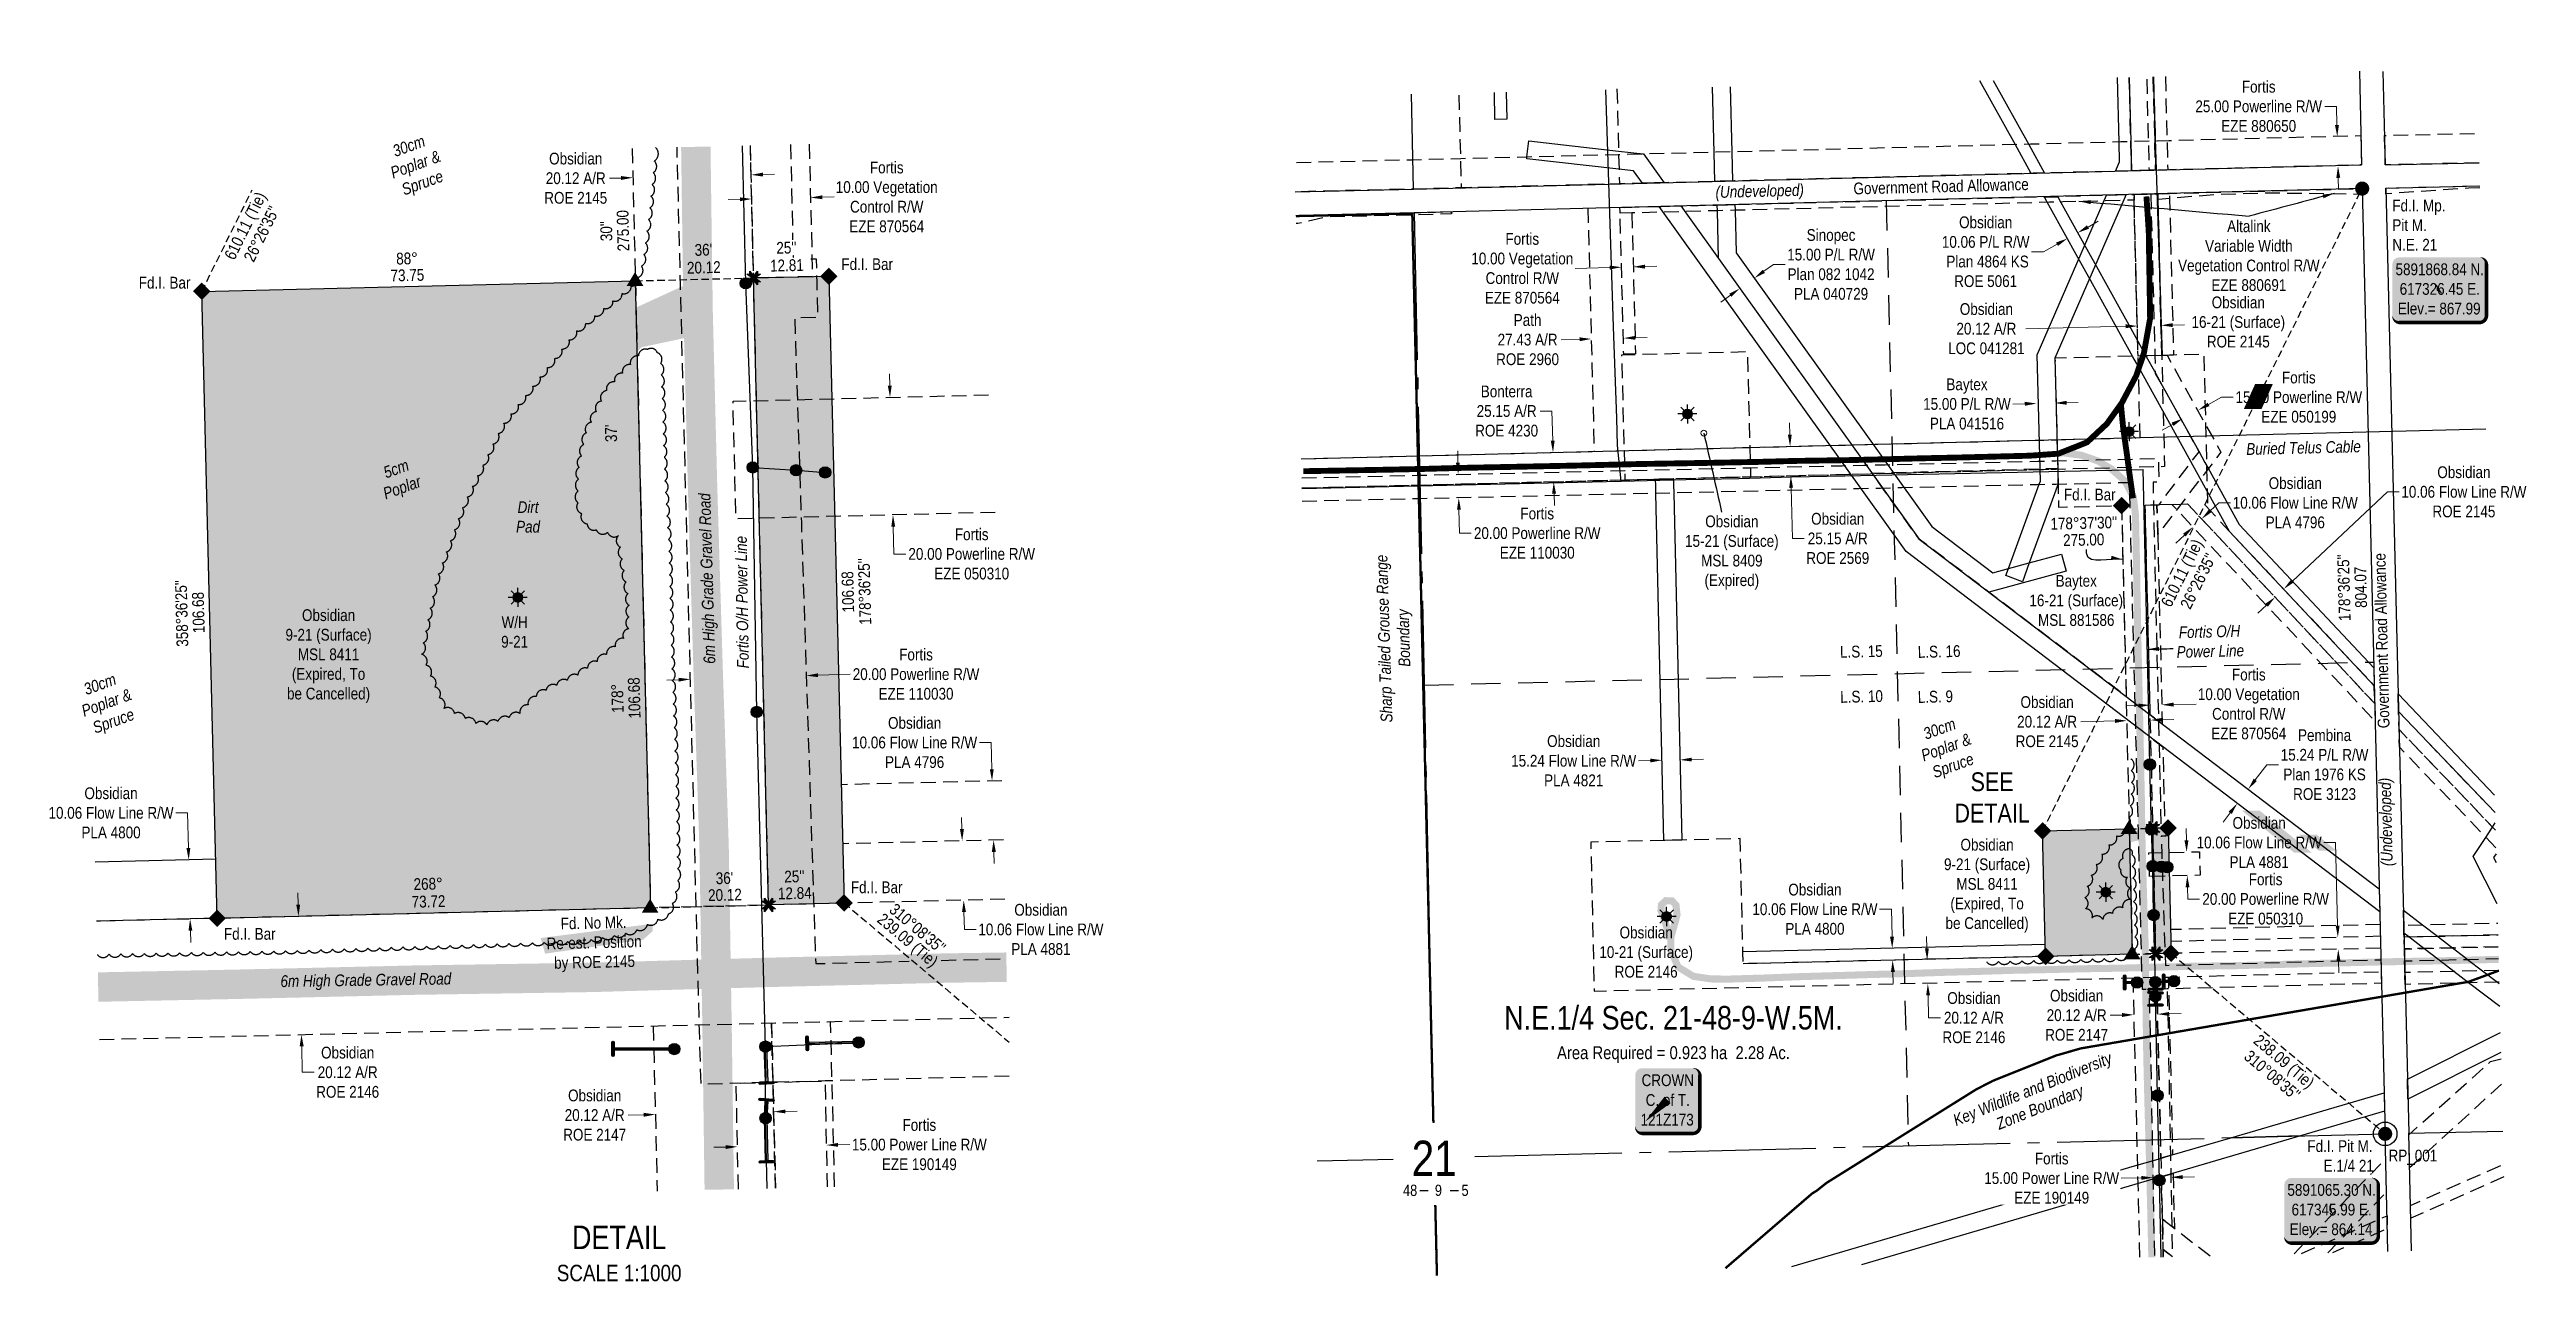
# Model space of a CAD drawing. Extents: x 614938 to 618097, y 5890940 to 5893381.
# Drawn here: x 615361 to 617466, y 5890940 to 5891987 of the extents above; entities that cross this region are included whole.
import ezdxf
from ezdxf.enums import TextEntityAlignment as Align

# ---------------------------------------------------------------- set-up
doc = ezdxf.new("R2010")
doc.units = 0
doc.header["$LTSCALE"] = 5
doc.header["$PDMODE"] = 35
doc.header["$PDSIZE"] = 1
for name, pattern in [('0', [1, 1, 0]), ('DASHDOT2', [12.7, 6.35, -3.175, 0, -3.175]), ('foc-ACCESSROAD', [3.75, 2.5, -1.25]), ('foc-FLOWLINE', [3.75, 2.5, -1.25]), ('foc-LSD', [8, 5, -3]), ('foc-QUARTERLINE', [33, 25, -3, 2, -3]), ('foc-TIELINE', [1.875, 1.25, -0.625]), ('foc-TRAV', [1.875, 1.25, -0.625])]:
    doc.linetypes.add(name, pattern=pattern)
doc.layers.get('Defpoints').update_dxf_attribs({"color": 9})
for name, color, linetype in [('10', 1, 'Continuous'), ('35', 37, 'Continuous'), ('9', 3, 'Continuous'), ('AS-OWNER', 7, 'Continuous'), ('AS-POWER', 104, 'foc-POWER'), ('AS-POWER-EXISTING-ANC', 72, 'Continuous'), ('AS-POWER-EXISTING-PP', 72, 'Continuous'), ('AS-POWER-T', 104, 'Continuous'), ('AS-ROADS', 254, 'Continuous'), ('AS-TELUS', 224, 'foc-TEL'), ('AS-UNDERLAY-H', 141, 'Continuous'), ('AS-WILDLIFE', 131, 'DASHDOT2'), ('C-AR', 13, 'foc-ACCESSROAD'), ('C-FLOWLINE', 13, 'foc-FLOWLINE'), ('C-RW', 13, 'Continuous'), ('C-SYMBOL', 7, 'Continuous'), ('C-WS', 13, 'foc-ACCESSROAD'), ('C-WS-S', 8, 'Continuous'), ('DETAIL-T', 7, 'Continuous'), ('F-AR', 190, 'foc-ACCESSROAD'), ('F-EZE', 190, 'foc-FLOWLINE'), ('F-RW', 190, 'Continuous'), ('F-WS', 190, 'foc-ACCESSROAD'), ('L-AREAREQUIRED', 7, 'Continuous'), ('L-BD', 7, 'Continuous'), ('L-BD1', 253, 'Continuous'), ('L-MON', 1, 'Continuous'), ('L-MON-T', 1, 'Continuous'), ('L-QSEC', 8, 'foc-QUARTERLINE'), ('L-ROAD-T', 7, 'Continuous'), ('L-SEC', 7, 'Continuous'), ('L-SECLBL', 7, 'Continuous'), ('L-SECQ', 8, 'foc-QUARTERLINE'), ('L-SECTION-LSD', 7, 'foc-LSD'), ('L-TIE', 7, 'foc-TIELINE'), ('P-PROPOSED', 10, 'Continuous'), ('P-PROPOSED-H', 21, 'Continuous'), ('P-TRAV', 4, 'foc-TRAV'), ('T-BUSH', 110, '0'), ('T-BUSH-T', 110, 'Continuous')]:
    doc.layers.add(name, color=color, linetype=linetype)
for name, color, linetype, lineweight in [('C-AR-T', 13, 'Continuous', 9), ('C-FLOWLINE-T', 13, 'Continuous', 9), ('C-RW-T', 13, 'Continuous', 9), ('C-WS-T', 13, 'Continuous', 9), ('F-AR-T', 190, 'Continuous', 9), ('F-EZE-T', 190, 'Continuous', 9), ('F-RW-T', 190, 'Continuous', 9), ('F-WS-T', 190, 'Continuous', 9), ('T-TEXT', 48, 'Continuous', 18)]:
    doc.layers.add(name, color=color, linetype=linetype, lineweight=lineweight)
doc.styles.add('100L', font='ARIALN.TTF', dxfattribs={"height": 11})
doc.styles.add('175L', font='ARIALN.TTF', dxfattribs={"height": 20})
doc.styles.add('240', font='ARIALN.TTF', dxfattribs={"height": 30})
doc.styles.add('80', font='ARIALN.TTF', dxfattribs={"height": 10})
doc.styles.add('80CG', font='ARIALN.TTF', dxfattribs={"height": 10})
doc.styles.add('80L', font='ARIALN.TTF', dxfattribs={"height": 10})
doc.styles.add('80LS', font='ARIALNI.TTF', dxfattribs={"height": 10})
doc.styles.add('foc-LtypeFont', font='ARIALN.TTF', dxfattribs={"height": 7.35})
doc.styles.add('SIMPLEX', font='ARIALN.TTF')
doc.linetypes.add('foc-POWER', pattern='A,6,-1,["P",foc-LtypeFont,S=0.2,R=0,X=-0.625,Y=-0.75],-1.24,4', length=12.24)
doc.linetypes.add('foc-TEL', pattern='A,2,-1,["T",foc-LtypeFont,S=0.2,R=0,X=-0.425,Y=-0.75],-1.24,8', length=12.24)
doc.linetypes.add('foc-TEL-NOLINE', pattern='A,0,-2,["T",foc-LtypeFont,S=0.2,R=0,X=-0.425,Y=-0.75],-10.24', length=12.24)
doc.dimstyles.new('Compass 5 000', dxfattribs={"dimscale": 5, "dimtxt": 9, "dimasz": 2, "dimexe": 0.2, "dimexo": 0.0625, "dimgap": 0.5, "dimtad": 0, "dimtih": 1, "dimtoh": 1, "dimzin": 0, "dimdsep": 46, "dimtxsty": '80CG', "dimcen": 0.1, "dimse1": 1, "dimse2": 1, "dimclrd": 256, "dimclrt": 256, "dimaunit": 1, "dimadec": 4, "dimazin": 0, "dimtfac": 0.06, "dimtofl": 0, "dimtmove": 0, "dimatfit": 1, "dimfxl": 0.2, "dimtolj": 1, "dimtzin": 0, "dimlwd": -1, "dimarcsym": 0})

msp = doc.modelspace()

# ---------------------------------------------------------------- texts
at = {"layer": '35', "color": 3, "style": '80'}
msp.add_attdef('RP_001', (617348.87, 5891041.814), 'RP', height=9.9963, dxfattribs=at)
at = {"layer": 'AS-POWER-T', "char_height": 9.99218, "attachment_point": 1, "style": '80L'}
for s, width, insert, rotation in [('\\pi0.32601;{\\fArial Narrow|b0|i1|c0|p34;Fortis O/H Power Line}', 112.41315, (615945.451, 5891460.549), 90.936005), ('\\pi2.55141;{\\fArial Narrow|b0|i1|c0|p34;Fortis O/H \\P\\pi0.32601;Power Line}', 57.07445, (617167.943, 5891496.527), 1.392301)]:
    msp.add_mtext_dynamic_manual_height_columns(s, width=width, gutter_width=49.979, heights=[0], dxfattribs=dict(at, insert=insert, rotation=rotation))
at = {"layer": 'AS-TELUS', "linetype": 'foc-TEL-NOLINE', "insert": (617227.515, 5891652.361), "char_height": 9.99218, "attachment_point": 1, "rotation": 1.392301, "style": '80L'}
msp.add_mtext_dynamic_manual_height_columns('\\pi0.29874;{\\fArial Narrow|b0|i1|c0|p34;Buried Telus Cable}', width=97.15905, gutter_width=49.979, heights=[0], dxfattribs=at)
at = {"layer": 'C-SYMBOL', "color": 3, "style": '175L'}
msp.add_text('N.E.1/4 Sec. 21-48-9-W.5M.', height=20, dxfattribs=at).set_placement((616741.18, 5891147.986), align=Align.BOTTOM_CENTER)
at = {"layer": 'C-WS-T', "attachment_point": 5, "style": '80CG'}
for s, insert, char_height, width in [('\\A1;Obsidian\\P16-21 (Surface)\\PROE 2145', (617221.18, 5891755.361), 9.99621, 78.96499), ('\\A1;Obsidian\\P15-21 (Surface)\\PMSL 8409\\P(Expired)', (616790.783, 5891559.435), 9.99621, 78.96499), ('\\A1;Obsidian\\P9-21 (Surface)\\PMSL 8411\\P(Expired, To be Cancelled)', (615598.259, 5891471.399), 9.99621, 77.89446), ('\\A1;W/H\\P9-21', (615756.408, 5891491.87), 9.9962, 21.40157), ('\\A1;Obsidian\\P9-21 (Surface)\\PMSL 8411\\P(Expired, To be Cancelled)', (617007.693, 5891276.269), 9.99621, 77.89446), ('\\A1;Obsidian\\P10-21 (Surface)\\PROE 2146', (616717.977, 5891219.726), 9.99621, 78.96499)]:
    msp.add_mtext(s, dxfattribs=dict(at, insert=insert, char_height=char_height, width=width))
at = {"layer": 'DETAIL-T', "color": 3, "attachment_point": 5, "style": '80CG'}
for s, insert, char_height, width in [('SEE\\PDETAIL', (617011.986, 5891351.277), 15.9941, 63.61284), ('DETAIL\\P{\\H0.7x;SCALE 1:1000}', (615845.202, 5890963.545), 19.98537, 105.4284)]:
    msp.add_mtext(s, dxfattribs=dict(at, insert=insert, char_height=char_height, width=width))
at = {"layer": 'F-EZE-T', "insert": (617230.157, 5891811.726), "char_height": 9.99621, "width": 120.23856, "attachment_point": 5, "style": '80CG'}
msp.add_mtext('\\A1;Altalink\\PVariable Width\\PVegetation Control R/W\\PEZE 880691', dxfattribs=at)
at = {"layer": 'F-WS-T', "insert": (617083.462, 5891518.685), "char_height": 9.99621, "width": 78.96499, "attachment_point": 5, "style": '80CG'}
msp.add_mtext('\\A1;Baytex\\P16-21 (Surface)\\PMSL 881586', dxfattribs=at)
at = {"layer": 'L-AREAREQUIRED', "color": 5, "style": '100L'}
msp.add_text('Area Required = 0.923 ha  2.28 Ac.', height=11, dxfattribs=at).set_placement((616741.18, 5891125.486), align=Align.BOTTOM_CENTER)
at = {"layer": 'L-BD', "style": '80L'}
for s, height, rotation, p in [('610.11 (Tie)', 9.99634, 63.5575, (615528.539, 5891836.684)), ("26°26'35''", 9.9963, 63.5575, (615541.293, 5891830.341)), ('610.11 (Tie)', 9.99634, 63.5575, (617174.264, 5891541.51)), ("26°26'35''", 9.9963, 63.5575, (617187.019, 5891535.166)), ("178°36'25''", 9.99634, 91.3932, (617310.953, 5891529.566)), ('804.07', 9.9963, 91.3932, (617325.194, 5891529.913)), ('239.09 (Tie)', 9.99634, 319.8533, (616089.656, 5891229.037)), ("310°08'35''", 9.99634, 319.8533, (616098.84, 5891239.925)), ('238.09 (Tie)', 9.99634, 319.8565, (617259.288, 5891126.002)), ("310°08'35''", 9.99634, 319.8565, (617250.105, 5891115.113))]:
    msp.add_text(s, height=height, rotation=rotation, dxfattribs=at).set_placement(p, align=Align.MIDDLE)
at = {"layer": 'L-BD', "insert": (617060.746, 5891588.849), "char_height": 9.99634, "width": 56.28676, "attachment_point": 1, "rotation": 1.392301, "line_spacing_factor": 0.855, "style": '80L'}
msp.add_mtext("\\pi0.66367;178°37'30''\\P\\pi11.07255;275.00 ", dxfattribs=at)
at = {"layer": 'L-BD1', "style": '80L'}
for s, height, rotation, p in [('275.00', 9.9963, 91.3889, (615848.472, 5891833.054)), ("30''", 9.9963, 91.3889, (615834.232, 5891832.709)), ("36'", 9.9963, 1.3889, (615916.796, 5891816.818)), ('73.75', 9.9963, 1.3889, (615665.246, 5891795.22)), ('88°', 9.9963, 1.3889, (615664.901, 5891809.46)), ('20.12', 9.9963, 1.3889, (615917.159, 5891801.828)), ("37'", 9.9963, 91.3889, (615838.287, 5891660.825)), ("178°36'25''", 9.99634, 91.3889, (616053.778, 5891526.32)), ("358°36'25''", 9.99634, 91.3889, (615473.413, 5891507.717)), ('106.68', 9.9963, 91.3889, (616039.538, 5891525.974)), ('178°', 9.9963, 91.3889, (615843.752, 5891435.473)), ('106.68', 9.9963, 91.3889, (615857.992, 5891435.818)), ('268°', 9.9963, 1.3889, (615682.838, 5891277.826)), ('20.12', 9.9963, 1.3889, (615935.108, 5891268.444)), ("36'", 9.9963, 1.3889, (615934.763, 5891282.684)), ('12.84', 9.9963, 1.3889, (615994.467, 5891269.883)), ("25''", 9.9963, 1.3889, (615994.121, 5891284.123)), ('73.72', 9.9963, 1.3889, (615683.201, 5891262.836))]:
    msp.add_text(s, height=height, rotation=rotation, dxfattribs=at).set_placement(p, align=Align.MIDDLE)
at = {"layer": 'L-MON-T', "insert": (617352.055, 5891859.439), "char_height": 10, "attachment_point": 1, "style": '80L'}
msp.add_mtext_dynamic_manual_height_columns('Fd.I. Mp.\\PPit M.\\PN.E. 21', width=44.3292, gutter_width=50, heights=[0], dxfattribs=at)
at = {"layer": 'L-MON-T', "char_height": 9.99621, "width": 44.17601, "attachment_point": 5, "style": '80CG'}
for insert in [(616055.99, 5891804.539), (615458.903, 5891788.77), (617094.944, 5891608.667), (616064.028, 5891274.794), (615531.31, 5891235.217)]:
    msp.add_mtext('\\A1;Fd.I. Bar', dxfattribs=dict(at, insert=insert))
at = {"layer": 'L-MON-T', "insert": (615823.927, 5891226.537), "char_height": 9.99621, "width": 80.13099, "attachment_point": 5, "rotation": 1.3889, "style": '80CG'}
msp.add_mtext('\\A1;Fd. No Mk.\\PRe-est. Position\\Pby ROE 2145', dxfattribs=at)
at = {"layer": 'L-ROAD-T', "style": '80L'}
for rotation, p in [(1.455025, (616968.596, 5891870.727)), (91.343945, (617342.972, 5891484.541))]:
    msp.add_text('Government Road Allowance', height=10, rotation=rotation, dxfattribs=at).set_placement(p, align=Align.MIDDLE_CENTER)
at = {"layer": 'T-BUSH-T', "char_height": 9.99634, "attachment_point": 1, "rotation": 20, "style": '80L'}
for s, width, insert in [('\\pi8.32799;{\\fArial Narrow|b0|i1|c0|p34;30cm \\P\\pi0.32614;Poplar & \\P\\pi4.32877;Spruce}', 43.84248, (615643.723, 5891902.19)), ('\\pi6.77331;{\\fArial Narrow|b0|i1|c0|p34;5cm \\P\\pi0.32614;Poplar}', 34.1939, (615637.386, 5891629.437)), ('\\pi8.32799;{\\fArial Narrow|b0|i1|c0|p34;30cm \\P\\pi0.32614;Poplar & \\P\\pi4.32877;Spruce}', 43.84248, (615381.174, 5891444.669))]:
    msp.add_mtext_dynamic_manual_height_columns(s, width=width, gutter_width=47.483, heights=[0], dxfattribs=dict(at, insert=insert))
at = {"layer": 'T-TEXT', "style": '80LS'}
for rotation, p in [(1.455025, (616814.458, 5891866.812)), (91.343945, (617346.588, 5891330.395))]:
    msp.add_text('(Undeveloped)', height=10, rotation=rotation, dxfattribs=at).set_placement(p, align=Align.MIDDLE_CENTER)
at = {"layer": 'T-TEXT', "char_height": 9.99621, "width": 145.78139, "attachment_point": 5, "style": '80CG'}
for insert, rotation in [((615921.316, 5891537.407), 91.737011), ((615629.957, 5891194.657), 0.890192)]:
    msp.add_mtext('\\A1;{\\fArial Narrow|b0|i1|c0|p34;6m High Grade Gravel Road}', dxfattribs=dict(at, insert=insert, rotation=rotation))
at = {"layer": 'T-TEXT', "insert": (615767.8, 5891589.659), "char_height": 9.99621, "width": 19.63552, "attachment_point": 5, "style": '80CG'}
msp.add_mtext('\\A1;{\\fArial Narrow|b0|i1|c0|p34;Dirt \\PPad}', dxfattribs=at)

# ---------------------------------------------------------------- blocks, each defined once
blk = doc.blocks.new('L-SECLBL')
at = {"layer": '9', "color": 7}
for p, q in [((-5.1, -27.8), (-12.3, -27.8)), ((20.7, -27.8), (13.5, -27.8))]:
    blk.add_line(p, q, dxfattribs=at)
at = {"layer": '10', "color": 2, "style": 'SIMPLEX'}
blk.add_attdef('SEC', text='', height=30, dxfattribs=at).set_placement((0, 0), align=Align.MIDDLE)
at = {"layer": '10', "color": 5, "style": '80L'}
blk.add_attdef('TWP', text='', height=9.5, dxfattribs=at).set_placement((-14.4, -27.4), align=Align.MIDDLE_RIGHT)
blk.add_attdef('RGE', text='', height=9.5, dxfattribs=at).set_placement((3.6, -27.4), align=Align.MIDDLE_CENTER)
blk.add_attdef('MER', text='', height=9.5, dxfattribs=at).set_placement((23.2, -27.4), align=Align.MIDDLE_LEFT)
blk = doc.blocks.new('*D51')
at = {"layer": 'Defpoints', "color": 0, "transparency": 16777216}
for p in [(616656, 5891628.1), (616558.7, 5891605.9), (616656.4, 5891608.1)]:
    blk.add_point(p, dxfattribs=at)
at = {"layer": 'F-EZE-T', "transparency": 16777216}
for p, q in [((616558, 5891635.9), (616557.8, 5891645.9)), ((616558.9, 5891595.9), (616559.3, 5891575.9)), ((616559.3, 5891575.9), (616569.3, 5891575.9))]:
    blk.add_line(p, q, dxfattribs=at)
for points in [[(616559.6, 5891635.9), (616556.3, 5891635.8), (616558.2, 5891625.9)], [(616560.5, 5891595.9), (616557.2, 5891595.8), (616558.7, 5891605.9)]]:
    blk.add_solid(points, dxfattribs=at)
at = {"layer": 'F-EZE-T', "transparency": 16777216, "insert": (616625.4, 5891575.9), "char_height": 10, "attachment_point": 5, "style": '80CG'}
blk.add_mtext('\\A1;Fortis\\P20.00 Powerline R/W\\PEZE 110030', dxfattribs=at)
blk = doc.blocks.new('*D52')
at = {"layer": 'Defpoints', "color": 0, "transparency": 16777216}
for p in [(617167.9, 5891684.4), (617181, 5891691.6), (617187.1, 5891680.5)]:
    blk.add_point(p, dxfattribs=at)
at = {"layer": 'F-EZE-T', "transparency": 16777216}
for p, q in [((617195.9, 5891685.4), (617206.9, 5891691.5)), ((617206.9, 5891691.5), (617216.9, 5891691.5)), ((617165.3, 5891668.4), (617156.5, 5891663.6))]:
    blk.add_line(p, q, dxfattribs=at)
for points in [[(617164.5, 5891669.9), (617166.1, 5891667), (617174, 5891673.3)], [(617195.1, 5891686.8), (617196.7, 5891683.9), (617187.1, 5891680.5)]]:
    blk.add_solid(points, dxfattribs=at)
at = {"layer": 'F-EZE-T', "transparency": 16777216, "insert": (617272.6, 5891691.5), "char_height": 10, "attachment_point": 5, "style": '80CG'}
blk.add_mtext('\\A1;Fortis\\P15.00 Powerline R/W\\PEZE 050199', dxfattribs=at)
blk = doc.blocks.new('*D53')
at = {"layer": 'Defpoints', "color": 0, "transparency": 16777216}
for p in [(617144.4, 5891502.3), (617154.4, 5891502.5), (617156.1, 5891430)]:
    blk.add_point(p, dxfattribs=at)
at = {"layer": 'F-EZE-T', "transparency": 16777216}
for p, q in [((617136.1, 5891429.5), (617126.1, 5891429.2)), ((617166.1, 5891430.2), (617185.3, 5891430.6))]:
    blk.add_line(p, q, dxfattribs=at)
for points in [[(617136.1, 5891431.1), (617136.2, 5891427.8), (617146.1, 5891429.7)], [(617166.1, 5891431.9), (617166.2, 5891428.5), (617156.1, 5891430)]]:
    blk.add_solid(points, dxfattribs=at)
at = {"layer": 'F-EZE-T', "transparency": 16777216, "insert": (617230.1, 5891430.6), "char_height": 10, "attachment_point": 5, "style": '80CG'}
blk.add_mtext('\\A1;Fortis\\P10.00 Vegetation\\PControl R/W\\PEZE 870564', dxfattribs=at)
blk = doc.blocks.new('*D54')
at = {"layer": 'Defpoints', "color": 0, "transparency": 16777216}
for p in [(616697, 5891802), (616697.4, 5891788.4), (616707.4, 5891788.7)]:
    blk.add_point(p, dxfattribs=at)
at = {"layer": 'F-EZE-T', "transparency": 16777216}
for p, q in [((616687, 5891801.7), (616657.5, 5891801)), ((616717, 5891802.5), (616727, 5891802.8))]:
    blk.add_line(p, q, dxfattribs=at)
for points in [[(616687, 5891803.4), (616687.1, 5891800.1), (616697, 5891802)], [(616717, 5891804.2), (616717.1, 5891800.8), (616707, 5891802.3)]]:
    blk.add_solid(points, dxfattribs=at)
at = {"layer": 'F-EZE-T', "transparency": 16777216, "insert": (616612.7, 5891801), "char_height": 10, "attachment_point": 5, "style": '80CG'}
blk.add_mtext('\\A1;Fortis\\P10.00 Vegetation\\PControl R/W\\PEZE 870564', dxfattribs=at)
blk = doc.blocks.new('*D55')
at = {"layer": 'Defpoints', "color": 0, "transparency": 16777216}
for p in [(617176.4, 5891304.8), (617176.9, 5891284.9), (617177.8, 5891284.9)]:
    blk.add_point(p, dxfattribs=at)
at = {"layer": 'F-EZE-T', "transparency": 16777216}
for p, q in [((617177.1, 5891314.9), (617176.9, 5891324.9)), ((617178.1, 5891274.9), (617178.3, 5891264.9)), ((617178.3, 5891264.9), (617188.3, 5891264.9))]:
    blk.add_line(p, q, dxfattribs=at)
for points in [[(617178.8, 5891314.9), (617175.4, 5891314.8), (617177.3, 5891304.9)], [(617179.7, 5891274.9), (617176.4, 5891274.9), (617177.8, 5891284.9)]]:
    blk.add_solid(points, dxfattribs=at)
at = {"layer": 'F-EZE-T', "transparency": 16777216, "insert": (617244.4, 5891264.9), "char_height": 10, "attachment_point": 5, "style": '80CG'}
blk.add_mtext('\\A1;Fortis\\P20.00 Powerline R/W\\PEZE 050310', dxfattribs=at)
blk = doc.blocks.new('*D56')
at = {"layer": 'Defpoints', "color": 0, "transparency": 16777216}
for p in [(617225.1, 5891910.9), (617305.3, 5891913), (617225.8, 5891885.9)]:
    blk.add_point(p, dxfattribs=at)
at = {"layer": 'F-EZE-T', "transparency": 16777216}
for p, q in [((617304.6, 5891938.7), (617294.6, 5891938.7)), ((617305, 5891923), (617304.6, 5891938.7)), ((617306.1, 5891878), (617306.4, 5891868))]:
    blk.add_line(p, q, dxfattribs=at)
for points in [[(617306.7, 5891923), (617303.3, 5891922.9), (617305.3, 5891913)], [(617307.8, 5891878), (617304.5, 5891877.9), (617305.9, 5891888)]]:
    blk.add_solid(points, dxfattribs=at)
at = {"layer": 'F-EZE-T', "transparency": 16777216, "insert": (617238.5, 5891938.7), "char_height": 10, "attachment_point": 5, "style": '80CG'}
blk.add_mtext('\\A1;Fortis\\P25.00 Powerline R/W\\PEZE 880650', dxfattribs=at)
blk = doc.blocks.new('*D57')
at = {"layer": 'C-RW-T', "transparency": 16777216}
for p, q in [((616721.4, 5891382.7), (616711.4, 5891382.4)), ((616756.7, 5891383.5), (616766.7, 5891383.7))]:
    blk.add_line(p, q, dxfattribs=at)
for points in [[(616721.4, 5891384.3), (616721.5, 5891381), (616731.4, 5891382.9)], [(616756.6, 5891385.1), (616756.7, 5891381.8), (616746.7, 5891383.2)]]:
    blk.add_solid(points, dxfattribs=at)
at = {"layer": 'Defpoints', "color": 0, "transparency": 16777216}
for p in [(616731.1, 5891395.9), (616731.4, 5891382.9), (616746.4, 5891396.3)]:
    blk.add_point(p, dxfattribs=at)
at = {"layer": 'C-RW-T', "transparency": 16777216, "insert": (616656.4, 5891382.4), "char_height": 10, "attachment_point": 5, "style": '80CG'}
blk.add_mtext('\\A1;Obsidian\\P15.24 Flow Line R/W\\PPLA 4821', dxfattribs=at)
blk = doc.blocks.new('*D58')
at = {"layer": 'C-FLOWLINE-T', "transparency": 16777216}
for p, q in [((617197.3, 5891594.9), (617204.6, 5891601.7)), ((617204.6, 5891601.7), (617214.6, 5891601.7)), ((617175.4, 5891574.3), (617168.1, 5891567.5))]:
    blk.add_line(p, q, dxfattribs=at)
for points in [[(617196.2, 5891596.1), (617198.4, 5891593.7), (617190, 5891588)], [(617174.2, 5891575.5), (617176.5, 5891573.1), (617182.7, 5891581.2)]]:
    blk.add_solid(points, dxfattribs=at)
at = {"layer": 'Defpoints', "color": 0, "transparency": 16777216}
for p in [(617190, 5891588), (617208.5, 5891553.6), (617215.8, 5891560.5)]:
    blk.add_point(p, dxfattribs=at)
at = {"layer": 'C-FLOWLINE-T', "transparency": 16777216, "insert": (617269.6, 5891601.7), "char_height": 10, "attachment_point": 5, "style": '80CG'}
blk.add_mtext('\\A1;Obsidian\\P10.06 Flow Line R/W\\PPLA 4796', dxfattribs=at)
blk = doc.blocks.new('*D59')
at = {"layer": 'C-RW-T', "transparency": 16777216}
for p, q in [((616926.4, 5891256.2), (616916.4, 5891256.2)), ((616926.9, 5891233), (616926.4, 5891256.2)), ((616927.6, 5891202.9), (616927.9, 5891193))]:
    blk.add_line(p, q, dxfattribs=at)
for points in [[(616928.6, 5891233), (616925.2, 5891233), (616927.1, 5891223)], [(616929.3, 5891203), (616926, 5891202.9), (616927.4, 5891212.9)]]:
    blk.add_solid(points, dxfattribs=at)
at = {"layer": 'Defpoints', "color": 0, "transparency": 16777216}
for p in [(616864.4, 5891221.5), (616864.7, 5891211.5), (616927.1, 5891223)]:
    blk.add_point(p, dxfattribs=at)
at = {"layer": 'C-RW-T', "transparency": 16777216, "insert": (616861.4, 5891256.2), "char_height": 10, "attachment_point": 5, "style": '80CG'}
blk.add_mtext('\\A1;Obsidian\\P10.06 Flow Line R/W\\PPLA 4800', dxfattribs=at)
blk = doc.blocks.new('*D60')
at = {"layer": 'C-FLOWLINE-T', "transparency": 16777216}
for p, q in [((617303.9, 5891312.9), (617293.9, 5891312.9)), ((617305.6, 5891242.4), (617303.9, 5891312.9)), ((617306.3, 5891212.2), (617306.5, 5891202.2))]:
    blk.add_line(p, q, dxfattribs=at)
for points in [[(617307.3, 5891242.4), (617303.9, 5891242.3), (617305.8, 5891232.4)], [(617308, 5891212.2), (617304.6, 5891212.1), (617306.1, 5891222.2)]]:
    blk.add_solid(points, dxfattribs=at)
at = {"layer": 'Defpoints', "color": 0, "transparency": 16777216}
for p in [(617197.1, 5891229.8), (617197.4, 5891219.6), (617306.1, 5891222.2)]:
    blk.add_point(p, dxfattribs=at)
at = {"layer": 'C-FLOWLINE-T', "transparency": 16777216, "insert": (617238.9, 5891312.9), "char_height": 10, "attachment_point": 5, "style": '80CG'}
blk.add_mtext('\\A1;Obsidian\\P10.06 Flow Line R/W\\PPLA 4881', dxfattribs=at)
blk = doc.blocks.new('*D41')
at = {"layer": 'Defpoints', "color": 0, "transparency": 16777216}
for p in [(616671.3, 5891741), (616672.3, 5891702), (616699.8, 5891702.7)]:
    blk.add_point(p, dxfattribs=at)
at = {"layer": 'F-AR-T', "transparency": 16777216}
for p, q in [((616661.3, 5891740.8), (616645.7, 5891740.4)), ((616708.8, 5891742), (616718.8, 5891742.2))]:
    blk.add_line(p, q, dxfattribs=at)
for points in [[(616661.3, 5891742.4), (616661.4, 5891739.1), (616671.3, 5891741)], [(616708.7, 5891743.6), (616708.8, 5891740.3), (616698.8, 5891741.7)]]:
    blk.add_solid(points, dxfattribs=at)
at = {"layer": 'F-AR-T', "transparency": 16777216, "insert": (616617.2, 5891740.4), "char_height": 10, "attachment_point": 5, "style": '80CG'}
blk.add_mtext('\\A1;Path\\P27.43 A/R\\PROE 2960', dxfattribs=at)
blk = doc.blocks.new('*D42')
at = {"layer": 'Defpoints', "color": 0, "transparency": 16777216}
for p in [(617229.6, 5891358.2), (617253.3, 5891321), (617262.5, 5891333.2)]:
    blk.add_point(p, dxfattribs=at)
at = {"layer": 'F-RW-T', "transparency": 16777216}
for p, q in [((617235.6, 5891366.2), (617245.4, 5891379.1)), ((617245.4, 5891379.1), (617255.4, 5891379.1)), ((617214.3, 5891338.2), (617208.2, 5891330.2))]:
    blk.add_line(p, q, dxfattribs=at)
for points in [[(617234.3, 5891367.2), (617236.9, 5891365.2), (617229.6, 5891358.2)], [(617212.9, 5891339.2), (617215.6, 5891337.2), (617220.3, 5891346.1)]]:
    blk.add_solid(points, dxfattribs=at)
at = {"layer": 'F-RW-T', "transparency": 16777216, "insert": (617294.5, 5891379.1), "char_height": 10, "attachment_point": 5, "style": '80CG'}
blk.add_mtext('\\A1;Pembina\\P15.24 P/L R/W\\PPlan 1976 KS\\PROE 3123', dxfattribs=at)
blk = doc.blocks.new('*D43')
at = {"layer": 'C-AR-T', "transparency": 16777216}
for p, q in [((616840, 5891659.6), (616839.8, 5891669.6)), ((616841.2, 5891614.5), (616842.3, 5891571.4)), ((616842.3, 5891571.4), (616852.3, 5891571.4))]:
    blk.add_line(p, q, dxfattribs=at)
for points in [[(616841.7, 5891659.7), (616838.4, 5891659.6), (616840.3, 5891649.6)], [(616842.8, 5891614.5), (616839.5, 5891614.4), (616840.9, 5891624.5)]]:
    blk.add_solid(points, dxfattribs=at)
at = {"layer": 'Defpoints', "color": 0, "transparency": 16777216}
for p in [(616961.6, 5891652.7), (616840.3, 5891649.6), (616962.2, 5891627.5)]:
    blk.add_point(p, dxfattribs=at)
at = {"layer": 'C-AR-T', "transparency": 16777216, "insert": (616880.8, 5891571.4), "char_height": 10, "attachment_point": 5, "style": '80CG'}
blk.add_mtext('\\A1;Obsidian\\P25.15 A/R\\PROE 2569', dxfattribs=at)
blk = doc.blocks.new('*D44')
at = {"layer": 'C-RW-T', "transparency": 16777216}
for p, q in [((617067.2, 5891821.5), (617055.5, 5891815.1)), ((617093.5, 5891836.1), (617102.2, 5891841)), ((617055.5, 5891815.1), (617045.5, 5891815.1))]:
    blk.add_line(p, q, dxfattribs=at)
for points in [[(617066.3, 5891823), (617068, 5891820.1), (617075.9, 5891826.4)], [(617092.6, 5891837.6), (617094.3, 5891834.7), (617084.7, 5891831.3)]]:
    blk.add_solid(points, dxfattribs=at)
at = {"layer": 'Defpoints', "color": 0, "transparency": 16777216}
for p in [(617067.5, 5891841.6), (617076.3, 5891846.4), (617075.9, 5891826.4)]:
    blk.add_point(p, dxfattribs=at)
at = {"layer": 'C-RW-T', "transparency": 16777216, "insert": (617006.5, 5891815.1), "char_height": 10, "attachment_point": 5, "style": '80CG'}
blk.add_mtext('\\A1;Obsidian\\P10.06 P/L R/W\\P Plan 4864 KS\\PROE 5061', dxfattribs=at)
blk = doc.blocks.new('*D45')
at = {"layer": 'C-AR-T', "transparency": 16777216}
for p, q in [((616956.6, 5891223), (616956.3, 5891233)), ((616957.5, 5891182.9), (616958, 5891164)), ((616958, 5891164), (616968, 5891164))]:
    blk.add_line(p, q, dxfattribs=at)
for points in [[(616958.2, 5891223), (616954.9, 5891222.9), (616956.8, 5891213)], [(616959.2, 5891183), (616955.9, 5891182.9), (616957.3, 5891192.9)]]:
    blk.add_solid(points, dxfattribs=at)
at = {"layer": 'Defpoints', "color": 0, "transparency": 16777216}
for p in [(616994.3, 5891213.9), (616957.3, 5891192.9), (616994.8, 5891193.8)]:
    blk.add_point(p, dxfattribs=at)
at = {"layer": 'C-AR-T', "transparency": 16777216, "insert": (616996.5, 5891164), "char_height": 10, "attachment_point": 5, "style": '80CG'}
blk.add_mtext('\\A1;Obsidian\\P20.12 A/R\\PROE 2146', dxfattribs=at)
blk = doc.blocks.new('*D46')
at = {"layer": 'C-FLOWLINE-T', "transparency": 16777216}
for p, q in [((617267.1, 5891535.2), (617347.9, 5891611)), ((617347.9, 5891611), (617357.9, 5891611)), ((617245.1, 5891514.6), (617237.8, 5891507.8))]:
    blk.add_line(p, q, dxfattribs=at)
for points in [[(617265.9, 5891536.4), (617268.2, 5891534), (617259.8, 5891528.4)], [(617244, 5891515.9), (617246.3, 5891513.4), (617252.4, 5891521.5)]]:
    blk.add_solid(points, dxfattribs=at)
at = {"layer": 'Defpoints', "color": 0, "transparency": 16777216}
for p in [(617256.3, 5891532.1), (617248.9, 5891525.2), (617252.4, 5891521.5)]:
    blk.add_point(p, dxfattribs=at)
at = {"layer": 'C-FLOWLINE-T', "transparency": 16777216, "insert": (617412.9, 5891611), "char_height": 10, "attachment_point": 5, "style": '80CG'}
blk.add_mtext('\\A1;Obsidian\\P10.06 Flow Line R/W\\PROE 2145', dxfattribs=at)
blk = doc.blocks.new('*D47')
at = {"layer": 'C-AR-T', "transparency": 16777216}
for p, q in [((617116.4, 5891416.3), (617087.3, 5891415.6)), ((617156.5, 5891417.2), (617166.5, 5891417.5))]:
    blk.add_line(p, q, dxfattribs=at)
for points in [[(617116.3, 5891418), (617116.4, 5891414.6), (617126.4, 5891416.5)], [(617156.4, 5891418.9), (617156.5, 5891415.6), (617146.5, 5891417)]]:
    blk.add_solid(points, dxfattribs=at)
at = {"layer": 'Defpoints', "color": 0, "transparency": 16777216}
for p in [(617126.4, 5891416.5), (617127.9, 5891352.5), (617148, 5891353)]:
    blk.add_point(p, dxfattribs=at)
at = {"layer": 'C-AR-T', "transparency": 16777216, "insert": (617058.7, 5891415.6), "char_height": 10, "attachment_point": 5, "style": '80CG'}
blk.add_mtext('\\A1;Obsidian\\P20.12 A/R\\PROE 2145', dxfattribs=at)
blk = doc.blocks.new('*D48')
at = {"layer": 'C-AR-T', "transparency": 16777216}
for p, q in [((617162.5, 5891167.2), (617172.5, 5891167.5)), ((617122.3, 5891166.3), (617112.4, 5891166.1))]:
    blk.add_line(p, q, dxfattribs=at)
for points in [[(617122.3, 5891168), (617122.4, 5891164.6), (617132.3, 5891166.5)], [(617162.4, 5891168.9), (617162.5, 5891165.6), (617152.5, 5891167)]]:
    blk.add_solid(points, dxfattribs=at)
at = {"layer": 'Defpoints', "color": 0, "transparency": 16777216}
for p in [(617132.3, 5891166.5), (617133, 5891140.2), (617153.1, 5891140.7)]:
    blk.add_point(p, dxfattribs=at)
at = {"layer": 'C-AR-T', "transparency": 16777216, "insert": (617083.8, 5891166.1), "char_height": 10, "attachment_point": 5, "style": '80CG'}
blk.add_mtext('\\A1;Obsidian\\P20.12 A/R\\PROE 2147', dxfattribs=at)
blk = doc.blocks.new('*D49')
at = {"layer": 'C-AR-T', "transparency": 16777216}
for p, q in [((617125.4, 5891751.8), (617040.6, 5891749.7)), ((617165.5, 5891752.8), (617175.5, 5891753.1))]:
    blk.add_line(p, q, dxfattribs=at)
for points in [[(617125.3, 5891753.5), (617125.4, 5891750.1), (617135.4, 5891752)], [(617165.4, 5891754.5), (617165.5, 5891751.1), (617155.5, 5891752.6)]]:
    blk.add_solid(points, dxfattribs=at)
at = {"layer": 'Defpoints', "color": 0, "transparency": 16777216}
for p in [(617134.5, 5891784.1), (617154.7, 5891784.6), (617155.5, 5891752.6)]:
    blk.add_point(p, dxfattribs=at)
at = {"layer": 'C-AR-T', "transparency": 16777216, "insert": (617007.1, 5891749.7), "char_height": 10, "attachment_point": 5, "style": '80CG'}
blk.add_mtext('\\A1;Obsidian\\P20.12 A/R\\PLOC 041281', dxfattribs=at)
blk = doc.blocks.new('*D50')
at = {"layer": 'Defpoints', "color": 0, "transparency": 16777216}
for p in [(617049.6, 5891690.2), (617049.7, 5891686.1), (617065.1, 5891690.6)]:
    blk.add_point(p, dxfattribs=at)
at = {"layer": 'F-RW-T', "transparency": 16777216}
for p, q in [((617039.7, 5891685.9), (617029.7, 5891685.7)), ((617075.2, 5891686.7), (617085.2, 5891687))]:
    blk.add_line(p, q, dxfattribs=at)
for points in [[(617039.7, 5891687.6), (617039.8, 5891684.2), (617049.7, 5891686.1)], [(617075.2, 5891688.4), (617075.2, 5891685.1), (617065.2, 5891686.5)]]:
    blk.add_solid(points, dxfattribs=at)
at = {"layer": 'F-RW-T', "transparency": 16777216, "insert": (616990.6, 5891685.7), "char_height": 10, "attachment_point": 5, "style": '80CG'}
blk.add_mtext('\\A1;Baytex\\P15.00 P/L R/W\\PPLA 041516', dxfattribs=at)
blk = doc.blocks.new('GAS')
h = blk.add_hatch(color=255)
h.dxf.hatch_style = 1
edge = h.paths.add_edge_path()
edge.add_arc((0, 0), 0.9, 0, 360)
for p, q in [((-0.81, 0), (-1.62, 0)), ((-0.57, 0.57), (-1.14, 1.14)), ((0, 0.81), (0, 1.62)), ((0.57, 0.57), (1.14, 1.14)), ((1.62, 0), (0.81, 0)), ((-0.57, -0.57), (-1.14, -1.14)), ((0, -0.81), (0, -1.62)), ((1.14, -1.14), (0.57, -0.57))]:
    blk.add_line(p, q)
blk.add_circle((0, 0), 0.8)
blk = doc.blocks.new('fdia')
at = {"color": 255, "const_width": 1}
blk.add_lwpolyline([(-0.5, 0, 1), (0.5, 0, 1)], format="xyb", close=True, dxfattribs=at)
blk = doc.blocks.new('Fdiaa')
blk.add_blockref('fdia', (0, 0))
blk = doc.blocks.new('fdib')
at = {"color": 1, "const_width": 1.6}
blk.add_lwpolyline([(-0.4, 0, 1), (0.4, 0, 1)], format="xyb", close=True, dxfattribs=at)
at = {"color": 1}
blk.add_circle((0, 0), 0.8, dxfattribs=at)
blk = doc.blocks.new('Fdibb')
blk.add_blockref('fdib', (0, 0))
blk = doc.blocks.new('fdicc')
for name in ['Fdibb', 'Fdiaa']:
    blk.add_blockref(name, (0, 0))
blk = doc.blocks.new('FDI')
blk.add_blockref('fdicc', (0, 0))
blk = doc.blocks.new('*U63')
h = blk.add_hatch(color=254)
edge = h.paths.add_edge_path()
edge.add_line((-34, -28.5), (34, -28.5))
edge.add_arc((34, -22.5), 6, 270, 360)
edge.add_line((40, -22.5), (40, 21))
edge.add_arc((34, 21), 6, 0, 90)
edge.add_line((34, 27), (-34, 27))
edge.add_arc((-34, 21), 6, 90, 180)
edge.add_line((-40, 21), (-40, -22.5))
edge.add_arc((-34, -22.5), 6, 180, 270)
at = {"color": 1, "flags": 128}
blk.add_lwpolyline([(-34, -28.5, 3, 3, 0), (34, -28.5, 3, 3, 0.414214), (40, -22.5, 3, 3, 0), (40, 21, 3, 0, 0.414214), (34, 27, 0, 0, 0), (-34, 27, 0, 0, 0.414214), (-40, 21, 0, 0, 0), (-40, -22.5, 0, 3, 0.414214)], format="xyseb", close=True, dxfattribs=at)
blk.add_lwpolyline([(-2.2, -1.4, 0, 10, 0), (0, 0, 5, 5, 0)], format="xyseb", dxfattribs=at)
at = {"color": 1, "style": '80'}
blk.add_attdef('ENTER_TEXT_001', (-36, -5), '', height=10, dxfattribs=at)
blk = doc.blocks.new('*U62')
h = blk.add_hatch(color=254)
edge = h.paths.add_edge_path()
edge.add_line((-34, -28.5), (34, -28.5))
edge.add_arc((34, -22.5), 6, 270, 360)
edge.add_line((40, -22.5), (40, 21))
edge.add_arc((34, 21), 6, 0, 90)
edge.add_line((34, 27), (-34, 27))
edge.add_arc((-34, 21), 6, 90, 180)
edge.add_line((-40, 21), (-40, -22.5))
edge.add_arc((-34, -22.5), 6, 180, 270)
at = {"color": 1, "flags": 128}
blk.add_lwpolyline([(-34, -28.5, 3, 3, 0), (34, -28.5, 3, 3, 0.414214), (40, -22.5, 3, 3, 0), (40, 21, 3, 0, 0.414214), (34, 27, 0, 0, 0), (-34, 27, 0, 0, 0.414214), (-40, 21, 0, 0, 0), (-40, -22.5, 0, 3, 0.414214)], format="xyseb", close=True, dxfattribs=at)
blk.add_lwpolyline([(-1.8, -0.7, 0, 10, 0), (0, 0, 5, 5, 0)], format="xyseb", dxfattribs=at)
at = {"color": 1, "style": '80'}
blk.add_attdef('ENTER_TEXT_001', (-36, -5), '', height=10, dxfattribs=at)
blk = doc.blocks.new('POWERPOLE')
h = blk.add_hatch(color=255)
edge = h.paths.add_edge_path()
edge.add_arc((0, 0), 0.96, 0, 360)
at = {"linetype": 'Continuous'}
for p, q in [((0.68, -0.68), (-0.68, 0.68)), ((-0.68, -0.68), (0.68, 0.68))]:
    blk.add_line(p, q, dxfattribs=at)
blk.add_circle((0, 0), 0.96, dxfattribs=at)
blk = doc.blocks.new('SMONA')
blk.add_hatch(color=255).paths.add_polyline_path([(0, -1.49), (1.49, 0), (0, 1.49), (-1.49, 0)])
blk = doc.blocks.new('SMONAA')
blk.add_blockref('SMONA', (0, 0))
blk = doc.blocks.new('SMONB')
at = {"color": 1}
blk.add_solid([(0, 1.2), (1.2, 0), (-1.2, 0), (0, -1.2)], dxfattribs=at)
blk = doc.blocks.new('SMONBB')
blk.add_blockref('SMONB', (0, 0))
blk = doc.blocks.new('SMONCC')
for name in ['SMONAA', 'SMONBB']:
    blk.add_blockref(name, (0, 0))
blk = doc.blocks.new('FDIBAR')
blk.add_blockref('SMONCC', (0, 0))
blk = doc.blocks.new('TRIA')
blk.add_hatch(color=255).paths.add_polyline_path([(-0.04, 1.52), (-1.47, -0.87), (1.39, -0.87)])
blk = doc.blocks.new('TRIAA')
blk.add_blockref('TRIA', (0, 0))
blk = doc.blocks.new('TRIB')
at = {"color": 1}
blk.add_lwpolyline([(-1.12, -0.67), (-0.04, 1.13), (1.04, -0.67)], close=True, dxfattribs=at)
blk = doc.blocks.new('TRIBB')
blk.add_blockref('TRIB', (0, 0))
blk = doc.blocks.new('TRICC')
for name in ['TRIAA', 'TRIBB']:
    blk.add_blockref(name, (0, 0))
blk = doc.blocks.new('plspike')
blk.add_blockref('TRICC', (0, 0))
blk = doc.blocks.new('*U64')
h = blk.add_hatch(color=255)
edge = h.paths.add_edge_path()
edge.add_line((-21.5, -28.5), (21.5, -28.5))
edge.add_arc((21.5, -22.5), 6, 270, 360)
edge.add_line((27.5, -22.5), (27.5, 21))
edge.add_arc((21.5, 21), 6, 0, 90)
edge.add_line((21.5, 27), (-21.5, 27))
edge.add_arc((-21.5, 21), 6, 90, 180)
edge.add_line((-27.5, 21), (-27.5, -22.5))
edge.add_arc((-21.5, -22.5), 6, 180, 270)
at = {"color": 14, "flags": 128}
blk.add_lwpolyline([(-21.5, -28.5, 3, 3, 0), (21.5, -28.5, 3, 3, 0.414214), (27.5, -22.5, 3, 3, 0), (27.5, 21, 3, 0, 0.414214), (21.5, 27, 0, 0, 0), (-21.5, 27, 0, 0, 0.414214), (-27.5, 21, 0, 0, 0), (-27.5, -22.5, 0, 3, 0.414214)], format="xyseb", close=True, dxfattribs=at)
blk.add_lwpolyline([(-19.1, -18.5, 0, 7.5, 0), (0, 0, 0, 0, 0)], format="xyseb", dxfattribs=at)
at = {"color": 14, "style": '80'}
blk.add_attdef('ENTER_TEXT_001', (-26.8, -4.9), '', height=10, dxfattribs=at)
blk = doc.blocks.new('*D65')
at = {"layer": 'Defpoints', "color": 0, "transparency": 16777216}
for p in [(616809.8, 5891792.7), (616815.1, 5891759.5), (616827.3, 5891768.2)]:
    blk.add_point(p, dxfattribs=at)
at = {"layer": 'F-RW-T', "transparency": 16777216}
for p, q in [((616817.9, 5891798.5), (616826.1, 5891804.3)), ((616826.1, 5891804.3), (616836.1, 5891804.3)), ((616789.5, 5891778.1), (616781.3, 5891772.3))]:
    blk.add_line(p, q, dxfattribs=at)
for points in [[(616817, 5891799.9), (616818.9, 5891797.1), (616809.8, 5891792.7)], [(616788.5, 5891779.5), (616790.4, 5891776.8), (616797.6, 5891784)]]:
    blk.add_solid(points, dxfattribs=at)
at = {"layer": 'F-RW-T', "transparency": 16777216, "insert": (616875.1, 5891804.3), "char_height": 10, "attachment_point": 5, "style": '80CG'}
blk.add_mtext('\\A1;Sinopec\\P15.00 P/L R/W\\PPlan 082 1042\\PPLA 040729', dxfattribs=at)
blk = doc.blocks.new('*D66')
at = {"layer": 'Defpoints', "color": 0, "transparency": 16777216}
for p in [(617148.4, 5891054.9), (617163.4, 5891055.2), (617148.9, 5891028.1)]:
    blk.add_point(p, dxfattribs=at)
at = {"layer": 'F-EZE-T', "transparency": 16777216}
for p, q in [((617138.9, 5891027.9), (617121.7, 5891027.6)), ((617173.9, 5891028.5), (617183.9, 5891028.7))]:
    blk.add_line(p, q, dxfattribs=at)
for points in [[(617138.8, 5891029.5), (617138.9, 5891026.2), (617148.9, 5891028.1)], [(617173.8, 5891030.2), (617173.9, 5891026.9), (617163.9, 5891028.3)]]:
    blk.add_solid(points, dxfattribs=at)
at = {"layer": 'F-EZE-T', "transparency": 16777216, "insert": (617062.6, 5891027.6), "char_height": 10, "attachment_point": 5, "style": '80CG', "bg_fill": 3, "box_fill_scale": 1.1, "bg_fill_color": 256, "bg_fill_true_color": 13158600, "bg_fill_transparency": 0}
blk.add_mtext('\\A1;Fortis\\P15.00 Power Line R/W\\PEZE 190149', dxfattribs=at)
blk = doc.blocks.new('*D67')
at = {"layer": 'Defpoints', "color": 0, "transparency": 16777216}
for p in [(616620.1, 5891644.1), (616638.8, 5891644.5), (616620.7, 5891619)]:
    blk.add_point(p, dxfattribs=at)
at = {"layer": 'F-AR-T', "transparency": 16777216}
for p, q in [((616637.9, 5891679.7), (616627.9, 5891679.7)), ((616638.6, 5891654.5), (616637.9, 5891679.7)), ((616639.7, 5891609.4), (616640, 5891599.4))]:
    blk.add_line(p, q, dxfattribs=at)
for points in [[(616640.2, 5891654.6), (616636.9, 5891654.5), (616638.8, 5891644.5)], [(616641.4, 5891609.5), (616638, 5891609.4), (616639.4, 5891619.4)]]:
    blk.add_solid(points, dxfattribs=at)
at = {"layer": 'F-AR-T', "transparency": 16777216, "insert": (616599.4, 5891679.7), "char_height": 10, "attachment_point": 5, "style": '80CG'}
blk.add_mtext('\\A1;Bonterra\\P25.15 A/R\\PROE 4230', dxfattribs=at)
blk = doc.blocks.new('*U68')
h = blk.add_hatch(color=255)
h.dxf.hatch_style = 1
edge = h.paths.add_edge_path()
edge.add_arc((-1.1, -0.03), 0.2, 91.4993, 271.4993, ccw=False)
edge.add_line((-1.1, 0.17), (0.19, 0.21))
edge.add_line((0.19, 0.21), (1.09, 0.23))
edge.add_arc((1.1, 0.03), 0.2, -88.5007, 91.4993, ccw=False)
edge.add_line((1.1, -0.17), (-1.09, -0.23))
h = blk.add_hatch(color=255)
h.dxf.hatch_style = 1
edge = h.paths.add_edge_path()
edge.add_arc((-0.04, 1.48), 0.2, 1.4993, 181.4993, ccw=False)
edge.add_line((0.16, 1.49), (0.19, 0.21))
edge.add_line((0.19, 0.21), (-0.21, 0.19))
edge.add_line((-0.21, 0.19), (-0.24, 1.48))
at = {"color": 255}
blk.add_lwpolyline([(-1.09, -0.23, -1), (-1.1, 0.17), (0.19, 0.21), (1.09, 0.23, -1), (1.1, -0.17)], format="xyb", close=True, dxfattribs=at)
at = {"color": 72, "const_width": 0.1, "flags": 128}
for points in [[(-1.1, -0.03), (1.1, 0.03)], [(-0.04, 1.48), (0, 0)]]:
    blk.add_lwpolyline(points, dxfattribs=at)
at = {"color": 255, "flags": 128}
blk.add_lwpolyline([(-0.24, 1.48, -1), (0.16, 1.49), (0.19, 0.21), (-0.21, 0.19)], format="xyb", close=True, dxfattribs=at)
blk = doc.blocks.new('*U69')
h = blk.add_hatch(color=255)
h.dxf.hatch_style = 1
edge = h.paths.add_edge_path()
edge.add_arc((1.1, -0.06), 0.2, -93.1084, 86.8916, ccw=False)
edge.add_line((1.09, -0.26), (-0.21, -0.19))
edge.add_line((-0.21, -0.19), (-1.11, -0.14))
edge.add_arc((-1.1, 0.06), 0.2, 86.8916, 266.8916, ccw=False)
edge.add_line((-1.09, 0.26), (1.11, 0.14))
h = blk.add_hatch(color=255)
h.dxf.hatch_style = 1
edge = h.paths.add_edge_path()
edge.add_arc((-0.03, -0.62), 0.2, 176.8916, 356.8916, ccw=False)
edge.add_line((-0.23, -0.61), (-0.21, -0.19))
edge.add_line((-0.21, -0.19), (0.19, -0.21))
edge.add_line((0.19, -0.21), (0.17, -0.63))
at = {"color": 255}
blk.add_lwpolyline([(1.11, 0.14, -1), (1.09, -0.26), (-0.21, -0.19), (-1.11, -0.14, -1), (-1.09, 0.26)], format="xyb", close=True, dxfattribs=at)
at = {"color": 72, "const_width": 0.1, "flags": 128}
for points in [[(1.1, -0.06), (-1.1, 0.06)], [(-0.03, -0.62), (0, 0)]]:
    blk.add_lwpolyline(points, dxfattribs=at)
at = {"color": 255, "flags": 128}
blk.add_lwpolyline([(0.17, -0.63, -1), (-0.23, -0.61), (-0.21, -0.19), (0.19, -0.21)], format="xyb", close=True, dxfattribs=at)
blk = doc.blocks.new('*U70')
h = blk.add_hatch(color=255)
h.dxf.hatch_style = 1
edge = h.paths.add_edge_path()
edge.add_arc((-1.1, -0.03), 0.2, 91.7795, 271.7795, ccw=False)
edge.add_line((-1.11, 0.17), (0.19, 0.21))
edge.add_line((0.19, 0.21), (1.09, 0.23))
edge.add_arc((1.1, 0.03), 0.2, -88.2205, 91.7795, ccw=False)
edge.add_line((1.11, -0.17), (-1.09, -0.23))
h = blk.add_hatch(color=255)
h.dxf.hatch_style = 1
edge = h.paths.add_edge_path()
edge.add_arc((-0.04, 1.24), 0.2, 1.7795, 181.7795, ccw=False)
edge.add_line((0.16, 1.24), (0.19, 0.21))
edge.add_line((0.19, 0.21), (-0.21, 0.19))
edge.add_line((-0.21, 0.19), (-0.24, 1.23))
at = {"color": 255}
blk.add_lwpolyline([(-1.09, -0.23, -1), (-1.11, 0.17), (0.19, 0.21), (1.09, 0.23, -1), (1.11, -0.17)], format="xyb", close=True, dxfattribs=at)
at = {"color": 72, "const_width": 0.1, "flags": 128}
for points in [[(-1.1, -0.03), (1.1, 0.03)], [(-0.04, 1.24), (0, 0)]]:
    blk.add_lwpolyline(points, dxfattribs=at)
at = {"color": 255, "flags": 128}
blk.add_lwpolyline([(-0.24, 1.23, -1), (0.16, 1.24), (0.19, 0.21), (-0.21, 0.19)], format="xyb", close=True, dxfattribs=at)
blk = doc.blocks.new('*U71')
h = blk.add_hatch(color=255)
h.dxf.hatch_style = 1
edge = h.paths.add_edge_path()
edge.add_arc((-0.02, 1.1), 0.2, 1.0705, 181.0705, ccw=False)
edge.add_line((0.18, 1.1), (0.2, -0.2))
edge.add_line((0.2, -0.2), (0.22, -1.1))
edge.add_arc((0.02, -1.1), 0.2, -178.9295, 1.0705, ccw=False)
edge.add_line((-0.18, -1.1), (-0.22, 1.1))
h = blk.add_hatch(color=255)
h.dxf.hatch_style = 1
edge = h.paths.add_edge_path()
edge.add_arc((1.75, 0.03), 0.2, -88.9295, 91.0705, ccw=False)
edge.add_line((1.75, -0.17), (0.2, -0.2))
edge.add_line((0.2, -0.2), (0.2, 0.2))
edge.add_line((0.2, 0.2), (1.74, 0.23))
at = {"color": 255}
blk.add_lwpolyline([(-0.22, 1.1, -1), (0.18, 1.1), (0.2, -0.2), (0.22, -1.1, -1), (-0.18, -1.1)], format="xyb", close=True, dxfattribs=at)
at = {"color": 72, "const_width": 0.1, "flags": 128}
for points in [[(-0.02, 1.1), (0.02, -1.1)], [(1.75, 0.03), (0, 0)]]:
    blk.add_lwpolyline(points, dxfattribs=at)
at = {"color": 255, "flags": 128}
blk.add_lwpolyline([(1.74, 0.23, -1), (1.75, -0.17), (0.2, -0.2), (0.2, 0.2)], format="xyb", close=True, dxfattribs=at)
blk = doc.blocks.new('*U72')
h = blk.add_hatch(color=255)
h.dxf.hatch_style = 1
edge = h.paths.add_edge_path()
edge.add_arc((0, 1.1), 0.2, -0.1482, 179.8518, ccw=False)
edge.add_line((0.2, 1.1), (0.2, -0.2))
edge.add_line((0.2, -0.2), (0.2, -1.1))
edge.add_arc((0, -1.1), 0.2, 179.8518, 359.8518, ccw=False)
edge.add_line((-0.2, -1.1), (-0.2, 1.1))
h = blk.add_hatch(color=255)
h.dxf.hatch_style = 1
edge = h.paths.add_edge_path()
edge.add_arc((2.09, -0.01), 0.2, -90.1482, 89.8518, ccw=False)
edge.add_line((2.09, -0.21), (0.2, -0.2))
edge.add_line((0.2, -0.2), (0.2, 0.2))
edge.add_line((0.2, 0.2), (2.09, 0.19))
at = {"color": 255}
blk.add_lwpolyline([(-0.2, 1.1, -1), (0.2, 1.1), (0.2, -0.2), (0.2, -1.1, -1), (-0.2, -1.1)], format="xyb", close=True, dxfattribs=at)
at = {"color": 72, "const_width": 0.1, "flags": 128}
for points in [[(0, 1.1), (0, -1.1)], [(2.09, -0.01), (0, 0)]]:
    blk.add_lwpolyline(points, dxfattribs=at)
at = {"color": 255, "flags": 128}
blk.add_lwpolyline([(2.09, 0.19, -1), (2.09, -0.21), (0.2, -0.2), (0.2, 0.2)], format="xyb", close=True, dxfattribs=at)
blk = doc.blocks.new('*U74')
h = blk.add_hatch(color=255)
h.dxf.hatch_style = 1
edge = h.paths.add_edge_path()
edge.add_arc((-0.19, 7.41), 0.2, 1.4993, 181.4993, ccw=False)
edge.add_line((0.01, 7.42), (0.19, 0.21))
edge.add_line((0.19, 0.21), (-0.21, 0.19))
edge.add_line((-0.21, 0.19), (-0.39, 7.41))
h = blk.add_hatch(color=255)
h.dxf.hatch_style = 1
edge = h.paths.add_edge_path()
edge.add_arc((-1.1, -0.03), 0.2, 91.4993, 271.4993, ccw=False)
edge.add_line((-1.1, 0.17), (0.19, 0.21))
edge.add_line((0.19, 0.21), (1.09, 0.23))
edge.add_arc((1.1, 0.03), 0.2, -88.5007, 91.4993, ccw=False)
edge.add_line((1.1, -0.17), (-1.09, -0.23))
at = {"color": 255, "flags": 128}
blk.add_lwpolyline([(-0.39, 7.41, -1), (0.01, 7.42), (0.19, 0.21), (-0.21, 0.19)], format="xyb", close=True, dxfattribs=at)
at = {"color": 72, "const_width": 0.1, "flags": 128}
for points in [[(-0.19, 7.41), (0, 0)], [(-1.1, -0.03), (1.1, 0.03)]]:
    blk.add_lwpolyline(points, dxfattribs=at)
at = {"color": 255}
blk.add_lwpolyline([(-1.09, -0.23, -1), (-1.1, 0.17), (0.19, 0.21), (1.09, 0.23, -1), (1.1, -0.17)], format="xyb", close=True, dxfattribs=at)
blk = doc.blocks.new('*U75')
h = blk.add_hatch(color=255)
h.dxf.hatch_style = 1
edge = h.paths.add_edge_path()
edge.add_arc((1.1, -0.06), 0.2, -93.1084, 86.8916, ccw=False)
edge.add_line((1.09, -0.26), (-0.21, -0.19))
edge.add_line((-0.21, -0.19), (-1.11, -0.14))
edge.add_arc((-1.1, 0.06), 0.2, 86.8916, 266.8916, ccw=False)
edge.add_line((-1.09, 0.26), (1.11, 0.14))
h = blk.add_hatch(color=255)
h.dxf.hatch_style = 1
edge = h.paths.add_edge_path()
edge.add_arc((-0.17, -3.11), 0.2, 176.8916, 356.8916, ccw=False)
edge.add_line((-0.37, -3.1), (-0.21, -0.19))
edge.add_line((-0.21, -0.19), (0.19, -0.21))
edge.add_line((0.19, -0.21), (0.03, -3.12))
at = {"color": 255}
blk.add_lwpolyline([(1.11, 0.14, -1), (1.09, -0.26), (-0.21, -0.19), (-1.11, -0.14, -1), (-1.09, 0.26)], format="xyb", close=True, dxfattribs=at)
at = {"color": 72, "const_width": 0.1, "flags": 128}
for points in [[(1.1, -0.06), (-1.1, 0.06)], [(-0.17, -3.11), (0, 0)]]:
    blk.add_lwpolyline(points, dxfattribs=at)
at = {"color": 255, "flags": 128}
blk.add_lwpolyline([(0.03, -3.12, -1), (-0.37, -3.1), (-0.21, -0.19), (0.19, -0.21)], format="xyb", close=True, dxfattribs=at)
blk = doc.blocks.new('*U76')
h = blk.add_hatch(color=255)
h.dxf.hatch_style = 1
edge = h.paths.add_edge_path()
edge.add_arc((-0.19, 6.18), 0.2, 1.7795, 181.7795, ccw=False)
edge.add_line((0.01, 6.19), (0.19, 0.21))
edge.add_line((0.19, 0.21), (-0.21, 0.19))
edge.add_line((-0.21, 0.19), (-0.39, 6.18))
h = blk.add_hatch(color=255)
h.dxf.hatch_style = 1
edge = h.paths.add_edge_path()
edge.add_arc((-1.1, -0.03), 0.2, 91.7795, 271.7795, ccw=False)
edge.add_line((-1.11, 0.17), (0.19, 0.21))
edge.add_line((0.19, 0.21), (1.09, 0.23))
edge.add_arc((1.1, 0.03), 0.2, -88.2205, 91.7795, ccw=False)
edge.add_line((1.11, -0.17), (-1.09, -0.23))
at = {"color": 255, "flags": 128}
blk.add_lwpolyline([(-0.39, 6.18, -1), (0.01, 6.19), (0.19, 0.21), (-0.21, 0.19)], format="xyb", close=True, dxfattribs=at)
at = {"color": 72, "const_width": 0.1, "flags": 128}
for points in [[(-0.19, 6.18), (0, 0)], [(-1.1, -0.03), (1.1, 0.03)]]:
    blk.add_lwpolyline(points, dxfattribs=at)
at = {"color": 255}
blk.add_lwpolyline([(-1.09, -0.23, -1), (-1.11, 0.17), (0.19, 0.21), (1.09, 0.23, -1), (1.11, -0.17)], format="xyb", close=True, dxfattribs=at)
blk = doc.blocks.new('*U77')
h = blk.add_hatch(color=255)
h.dxf.hatch_style = 1
edge = h.paths.add_edge_path()
edge.add_arc((-0.02, 1.1), 0.2, 1.0705, 181.0705, ccw=False)
edge.add_line((0.18, 1.1), (0.2, -0.2))
edge.add_line((0.2, -0.2), (0.22, -1.1))
edge.add_arc((0.02, -1.1), 0.2, -178.9295, 1.0705, ccw=False)
edge.add_line((-0.18, -1.1), (-0.22, 1.1))
h = blk.add_hatch(color=255)
h.dxf.hatch_style = 1
edge = h.paths.add_edge_path()
edge.add_arc((8.73, 0.16), 0.2, -88.9295, 91.0705, ccw=False)
edge.add_line((8.73, -0.04), (0.2, -0.2))
edge.add_line((0.2, -0.2), (0.2, 0.2))
edge.add_line((0.2, 0.2), (8.72, 0.36))
at = {"color": 255}
blk.add_lwpolyline([(-0.22, 1.1, -1), (0.18, 1.1), (0.2, -0.2), (0.22, -1.1, -1), (-0.18, -1.1)], format="xyb", close=True, dxfattribs=at)
at = {"color": 72, "const_width": 0.1, "flags": 128}
for points in [[(-0.02, 1.1), (0.02, -1.1)], [(8.73, 0.16), (0, 0)]]:
    blk.add_lwpolyline(points, dxfattribs=at)
at = {"color": 255, "flags": 128}
blk.add_lwpolyline([(8.72, 0.36, -1), (8.73, -0.04), (0.2, -0.2), (0.2, 0.2)], format="xyb", close=True, dxfattribs=at)
blk = doc.blocks.new('*U73')
h = blk.add_hatch(color=255)
h.dxf.hatch_style = 1
edge = h.paths.add_edge_path()
edge.add_arc((0, 1.1), 0.2, -0.1482, 179.8518, ccw=False)
edge.add_line((0.2, 1.1), (0.2, -0.2))
edge.add_line((0.2, -0.2), (0.2, -1.1))
edge.add_arc((0, -1.1), 0.2, 179.8518, 359.8518, ccw=False)
edge.add_line((-0.2, -1.1), (-0.2, 1.1))
h = blk.add_hatch(color=255)
h.dxf.hatch_style = 1
edge = h.paths.add_edge_path()
edge.add_arc((10.44, -0.03), 0.2, -90.1482, 89.8518, ccw=False)
edge.add_line((10.44, -0.23), (0.2, -0.2))
edge.add_line((0.2, -0.2), (0.2, 0.2))
edge.add_line((0.2, 0.2), (10.44, 0.17))
at = {"color": 255}
blk.add_lwpolyline([(-0.2, 1.1, -1), (0.2, 1.1), (0.2, -0.2), (0.2, -1.1, -1), (-0.2, -1.1)], format="xyb", close=True, dxfattribs=at)
at = {"color": 72, "const_width": 0.1, "flags": 128}
for points in [[(0, 1.1), (0, -1.1)], [(10.44, -0.03), (0, 0)]]:
    blk.add_lwpolyline(points, dxfattribs=at)
at = {"color": 255, "flags": 128}
blk.add_lwpolyline([(10.44, 0.17, -1), (10.44, -0.23), (0.2, -0.2), (0.2, 0.2)], format="xyb", close=True, dxfattribs=at)
blk = doc.blocks.new('*D78')
at = {"layer": 'C-RW-T', "transparency": 16777216}
for p, q in [((615478.4, 5891338.1), (615468.4, 5891338.1)), ((615479.2, 5891308.2), (615478.4, 5891338.1)), ((615480.9, 5891237.9), (615481.1, 5891227.9))]:
    blk.add_line(p, q, dxfattribs=at)
for points in [[(615480.8, 5891308.2), (615477.5, 5891308.2), (615479.4, 5891298.2)], [(615482.5, 5891238), (615479.2, 5891237.9), (615480.6, 5891247.9)]]:
    blk.add_solid(points, dxfattribs=at)
at = {"layer": 'Defpoints', "color": 0, "transparency": 16777216}
for p in [(615440.1, 5891297.2), (615479.4, 5891298.2), (615441.3, 5891247)]:
    blk.add_point(p, dxfattribs=at)
at = {"layer": 'C-RW-T', "transparency": 16777216, "insert": (615413.4, 5891338.1), "char_height": 10, "attachment_point": 5, "style": '80CG'}
blk.add_mtext('\\A1;Obsidian\\P10.06 Flow Line R/W\\PPLA 4800', dxfattribs=at)
blk = doc.blocks.new('*D79')
at = {"layer": 'C-AR-T', "transparency": 16777216}
for p, q in [((615572.4, 5891260.2), (615572.2, 5891270.2)), ((615575.4, 5891139.7), (615575.9, 5891117.6)), ((615575.9, 5891117.6), (615585.9, 5891117.6))]:
    blk.add_line(p, q, dxfattribs=at)
for points in [[(615574.1, 5891260.2), (615570.8, 5891260.1), (615572.7, 5891250.2)], [(615577.1, 5891139.7), (615573.7, 5891139.6), (615575.2, 5891149.7)]]:
    blk.add_solid(points, dxfattribs=at)
at = {"layer": 'Defpoints', "color": 0, "transparency": 16777216}
for p in [(615552, 5891249.7), (615554.5, 5891149.2), (615575.2, 5891149.7)]:
    blk.add_point(p, dxfattribs=at)
at = {"layer": 'C-AR-T', "transparency": 16777216, "insert": (615614.5, 5891117.6), "char_height": 10, "attachment_point": 5, "style": '80CG'}
blk.add_mtext('\\A1;Obsidian\\P20.12 A/R\\PROE 2146', dxfattribs=at)
blk = doc.blocks.new('*D80')
at = {"layer": 'Defpoints', "color": 0, "transparency": 16777216}
for p in [(616107.8, 5891692.2), (616077.9, 5891591.4), (616110.3, 5891592.2)]:
    blk.add_point(p, dxfattribs=at)
at = {"layer": 'F-EZE-T', "transparency": 16777216}
for p, q in [((616075.1, 5891701.4), (616074.9, 5891711.4)), ((616078.1, 5891581.4), (616078.7, 5891558.2)), ((616078.7, 5891558.2), (616088.7, 5891558.2))]:
    blk.add_line(p, q, dxfattribs=at)
for points in [[(616076.8, 5891701.4), (616073.5, 5891701.3), (616075.4, 5891691.4)], [(616079.8, 5891581.5), (616076.5, 5891581.4), (616077.9, 5891591.4)]]:
    blk.add_solid(points, dxfattribs=at)
at = {"layer": 'F-EZE-T', "transparency": 16777216, "insert": (616144.8, 5891558.2), "char_height": 10, "attachment_point": 5, "style": '80CG'}
blk.add_mtext('\\A1;Fortis\\P20.00 Powerline R/W\\PEZE 050310', dxfattribs=at)
blk = doc.blocks.new('*D81')
at = {"layer": 'C-FLOWLINE-T', "transparency": 16777216}
for p, q in [((616161.3, 5891397.9), (616151.3, 5891397.9)), ((616161.9, 5891375.3), (616161.3, 5891397.9)), ((616163.6, 5891305), (616163.8, 5891295))]:
    blk.add_line(p, q, dxfattribs=at)
for points in [[(616163.5, 5891375.3), (616160.2, 5891375.2), (616162.1, 5891365.3)], [(616165.3, 5891305), (616161.9, 5891305), (616163.4, 5891315)]]:
    blk.add_solid(points, dxfattribs=at)
at = {"layer": 'Defpoints', "color": 0, "transparency": 16777216}
for p in [(616075.8, 5891363.1), (616162.1, 5891365.3), (616077.1, 5891312.9)]:
    blk.add_point(p, dxfattribs=at)
at = {"layer": 'C-FLOWLINE-T', "transparency": 16777216, "insert": (616096.3, 5891397.9), "char_height": 10, "attachment_point": 5, "style": '80CG'}
blk.add_mtext('\\A1;Obsidian\\P10.06 Flow Line R/W\\PPLA 4796', dxfattribs=at)
blk = doc.blocks.new('*D82')
at = {"layer": 'C-FLOWLINE-T', "transparency": 16777216}
for p, q in [((616136.5, 5891324.3), (616136.2, 5891334.3)), ((616138.2, 5891253.9), (616138.6, 5891239)), ((616138.6, 5891239), (616148.6, 5891239))]:
    blk.add_line(p, q, dxfattribs=at)
for points in [[(616138.2, 5891324.4), (616134.8, 5891324.3), (616136.7, 5891314.3)], [(616139.9, 5891254), (616136.6, 5891253.9), (616138, 5891263.9)]]:
    blk.add_solid(points, dxfattribs=at)
at = {"layer": 'Defpoints', "color": 0, "transparency": 16777216}
for p in [(616135.1, 5891314.3), (616136.3, 5891263.9), (616138, 5891263.9)]:
    blk.add_point(p, dxfattribs=at)
at = {"layer": 'C-FLOWLINE-T', "transparency": 16777216, "insert": (616203.6, 5891239), "char_height": 10, "attachment_point": 5, "style": '80CG'}
blk.add_mtext('\\A1;Obsidian\\P10.06 Flow Line R/W\\PPLA 4881', dxfattribs=at)
blk = doc.blocks.new('*D83')
at = {"layer": 'C-AR-T', "transparency": 16777216}
for p, q in [((615986.5, 5891084.4), (615996.5, 5891084.6)), ((615866, 5891081.5), (615852.9, 5891081.2))]:
    blk.add_line(p, q, dxfattribs=at)
for points in [[(615986.5, 5891086), (615986.5, 5891082.7), (615976.5, 5891084.1)], [(615865.9, 5891083.2), (615866, 5891079.8), (615876, 5891081.7)]]:
    blk.add_solid(points, dxfattribs=at)
at = {"layer": 'Defpoints', "color": 0, "transparency": 16777216}
for p in [(615876, 5891081.7), (615876.4, 5891064.2), (615976.9, 5891066.6)]:
    blk.add_point(p, dxfattribs=at)
at = {"layer": 'C-AR-T', "transparency": 16777216, "insert": (615824.4, 5891081.2), "char_height": 10, "attachment_point": 5, "style": '80CG'}
blk.add_mtext('\\A1;Obsidian\\P20.12 A/R\\PROE 2147', dxfattribs=at)
blk = doc.blocks.new('*D84')
at = {"layer": 'Defpoints', "color": 0, "transparency": 16777216}
for p in [(615945.9, 5891045.7), (616021.2, 5891055.7), (616021.4, 5891047.2)]:
    blk.add_point(p, dxfattribs=at)
at = {"layer": 'F-EZE-T', "transparency": 16777216}
for p, q in [((615935.8, 5891054.1), (615925.8, 5891053.9)), ((616031.2, 5891055.9), (616041.2, 5891056.1))]:
    blk.add_line(p, q, dxfattribs=at)
for points in [[(615935.8, 5891055.7), (615935.8, 5891052.4), (615945.8, 5891054.3)], [(616031.2, 5891057.6), (616031.2, 5891054.3), (616021.2, 5891055.7)]]:
    blk.add_solid(points, dxfattribs=at)
at = {"layer": 'F-EZE-T', "transparency": 16777216, "insert": (616100.3, 5891056.1), "char_height": 10, "attachment_point": 5, "style": '80CG'}
blk.add_mtext('\\A1;Fortis\\P15.00 Power Line R/W\\PEZE 190149', dxfattribs=at)
blk = doc.blocks.new('*D85')
at = {"layer": 'Defpoints', "color": 0, "transparency": 16777216}
for p in [(615957.5, 5891874.2), (616007.5, 5891875.4), (616007.8, 5891861.2)]:
    blk.add_point(p, dxfattribs=at)
at = {"layer": 'F-EZE-T', "transparency": 16777216}
for p, q in [((615947.9, 5891859.8), (615937.9, 5891859.5)), ((616017.8, 5891861.4), (616027.8, 5891861.7))]:
    blk.add_line(p, q, dxfattribs=at)
for points in [[(616017.8, 5891863.1), (616017.9, 5891859.8), (616007.8, 5891861.2)], [(615947.8, 5891861.4), (615947.9, 5891858.1), (615957.9, 5891860)]]:
    blk.add_solid(points, dxfattribs=at)
at = {"layer": 'F-EZE-T', "transparency": 16777216, "insert": (616072.6, 5891861.7), "char_height": 10, "attachment_point": 5, "style": '80CG'}
blk.add_mtext('\\A1;Fortis\\P10.00 Vegetation\\PControl R/W\\PEZE 870564', dxfattribs=at)
blk = doc.blocks.new('*D86')
at = {"layer": 'C-AR-T', "transparency": 16777216}
for p, q in [((615846.9, 5891877.8), (615836.9, 5891877.6)), ((615967.3, 5891880.7), (615977.3, 5891881))]:
    blk.add_line(p, q, dxfattribs=at)
for points in [[(615846.9, 5891879.5), (615846.9, 5891876.2), (615856.9, 5891878.1)], [(615967.3, 5891882.4), (615967.4, 5891879.1), (615957.3, 5891880.5)]]:
    blk.add_solid(points, dxfattribs=at)
at = {"layer": 'Defpoints', "color": 0, "transparency": 16777216}
for p in [(615856.7, 5891887.1), (615957.1, 5891889.5), (615856.9, 5891878.1)]:
    blk.add_point(p, dxfattribs=at)
at = {"layer": 'C-AR-T', "transparency": 16777216, "insert": (615808.3, 5891877.6), "char_height": 10, "attachment_point": 5, "style": '80CG'}
blk.add_mtext('\\A1;Obsidian\\P20.12 A/R\\PROE 2145', dxfattribs=at)
blk = doc.blocks.new('*D87')
at = {"layer": 'Defpoints', "color": 0, "transparency": 16777216}
for p in [(615905.9, 5891447.1), (616004.2, 5891454.8), (616004.4, 5891450.3)]:
    blk.add_point(p, dxfattribs=at)
at = {"layer": 'F-EZE-T', "transparency": 16777216}
for p, q in [((615895.7, 5891451.3), (615885.7, 5891451)), ((616014.2, 5891455.2), (616041.5, 5891456))]:
    blk.add_line(p, q, dxfattribs=at)
for points in [[(615895.7, 5891453), (615895.8, 5891449.7), (615905.7, 5891451.7)], [(616014.2, 5891456.8), (616014.3, 5891453.5), (616004.2, 5891454.8)]]:
    blk.add_solid(points, dxfattribs=at)
at = {"layer": 'F-EZE-T', "transparency": 16777216, "insert": (616097.5, 5891456), "char_height": 10, "attachment_point": 5, "style": '80CG'}
blk.add_mtext('\\A1;Fortis\\P20.00 Powerline R/W\\PEZE 110030', dxfattribs=at)
blk = doc.blocks.new('TEMP')
h = blk.add_hatch(color=255)
h.dxf.hatch_style = 1
h.paths.add_polyline_path([(0, 0.25), (-0.67, 1.15), (-0.67, 0.67), (-1.15, 0.67), (-0.25, 0), (-1.15, -0.67), (-0.67, -0.67), (-0.67, -1.15), (0, -0.25), (0.67, -1.15), (0.67, -0.67), (1.15, -0.67), (0.25, 0), (1.15, 0.67), (0.67, 0.67), (0.67, 1.15)])
h.paths.add_polyline_path([(0.57, 0.85), (0.57, 0.57), (0.85, 0.57), (0.08, 0), (0.85, -0.57), (0.57, -0.57), (0.57, -0.85), (0, -0.08), (-0.57, -0.85), (-0.57, -0.57), (-0.85, -0.57), (-0.08, 0), (-0.85, 0.57), (-0.57, 0.57), (-0.57, 0.85), (0, 0.08)], flags=16)
h = blk.add_hatch(color=1)
h.dxf.hatch_style = 1
h.paths.add_polyline_path([(0, 0.08), (-0.57, 0.85), (-0.57, 0.57), (-0.85, 0.57), (-0.08, 0), (-0.85, -0.57), (-0.57, -0.57), (-0.57, -0.85), (0, -0.08), (0.57, -0.85), (0.57, -0.57), (0.85, -0.57), (0.08, 0), (0.85, 0.57), (0.57, 0.57), (0.57, 0.85)])
at = {"color": 1}
for p, q in [((-0.08, 0), (0.08, 0)), ((0, 0.08), (0, -0.08))]:
    blk.add_line(p, q, dxfattribs=at)
at = {"color": 255, "flags": 128}
blk.add_lwpolyline([(-0.25, 0), (-1.15, 0.67), (-0.67, 0.67), (-0.67, 1.15), (0, 0.25), (0.67, 1.15), (0.67, 0.67), (1.15, 0.67), (0.25, 0), (1.15, -0.67), (0.67, -0.67), (0.67, -1.15), (0, -0.25), (-0.67, -1.15), (-0.67, -0.67), (-1.15, -0.67)], close=True, dxfattribs=at)
at = {"color": 1, "flags": 128}
blk.add_lwpolyline([(-0.08, 0), (-0.85, 0.57), (-0.57, 0.57), (-0.57, 0.85), (0, 0.08), (0.57, 0.85), (0.57, 0.57), (0.85, 0.57), (0.08, 0), (0.85, -0.57), (0.57, -0.57), (0.57, -0.85), (0, -0.08), (-0.57, -0.85), (-0.57, -0.57), (-0.85, -0.57)], close=True, dxfattribs=at)

# ---------------------------------------------------------------- dimensions: what is measured, and where the dimension line sits
at = {"layer": 'C-AR-T', "color": 4}
for base, p1, p2, angle, text, picture, middle in [((615856.889, 5891878.061), (615957.11, 5891889.537), (615856.671, 5891887.121), 181.377833, 'Obsidian\\P20.12 A/R\\PROE 2145', '*D86', (615808.328, 5891877.58)), ((615575.159, 5891149.671), (615552.042, 5891249.657), (615554.507, 5891149.164), 271.40536, 'Obsidian\\P20.12 A/R\\PROE 2146', '*D79', (615614.478, 5891117.635)), ((615875.962, 5891081.729), (615976.92, 5891066.575), (615876.384, 5891064.161), 181.37562, 'Obsidian\\P20.12 A/R\\PROE 2147', '*D83', (615824.407, 5891081.176))]:
    dim = msp.add_linear_dim(base=base, p1=p1, p2=p2, angle=angle, text=text, dimstyle='Compass 5 000', dxfattribs=at)
    dim.commit()
    dim.dimension.update_dxf_attribs({"geometry": picture, "text_midpoint": middle, "dimtype": 161})
at = {"layer": 'C-AR-T'}
for base, p1, p2, angle, text, picture, middle in [((617155.486, 5891752.557), (617134.546, 5891784.109), (617154.676, 5891784.618), 1.447363, 'Obsidian\\P20.12 A/R\\PLOC 041281', '*D49', (617007.134, 5891749.655)), ((616840.283, 5891649.641), (616962.205, 5891627.534), (616961.572, 5891652.696), 91.442572, 'Obsidian\\P25.15 A/R\\PROE 2569', '*D43', (616880.802, 5891571.375)), ((617126.352, 5891416.52), (617147.964, 5891352.996), (617127.856, 5891352.524), 181.346221, 'Obsidian\\P20.12 A/R\\PROE 2145', '*D47', (617058.73, 5891415.602))]:
    dim = msp.add_linear_dim(base=base, p1=p1, p2=p2, angle=angle, text=text, dimstyle='Compass 5 000', dxfattribs=at)
    dim.commit()
    dim.dimension.update_dxf_attribs({"geometry": picture, "text_midpoint": middle, "dimtype": 161})
at = {"layer": 'C-FLOWLINE-T'}
for base, p1, p2, angle, text, picture, middle in [((617190.011, 5891588.041), (617208.476, 5891553.63), (617215.819, 5891560.514), 43.153188, 'Obsidian\\P10.06 Flow Line R/W\\PPLA 4796', '*D58', (617269.602, 5891601.72)), ((617252.418, 5891521.475), (617256.26, 5891532.096), (617248.916, 5891525.211), 223.153188, 'Obsidian\\P10.06 Flow Line R/W\\PROE 2145', '*D46', (617412.944, 5891611.033)), ((617306.08, 5891222.154), (617197.112, 5891229.827), (617197.352, 5891219.598), 271.346546, 'Obsidian\\P10.06 Flow Line R/W\\PPLA 4881', '*D60', (617238.947, 5891312.898))]:
    dim = msp.add_linear_dim(base=base, p1=p1, p2=p2, angle=angle, text=text, dimstyle='Compass 5 000', dxfattribs=at)
    dim.commit()
    dim.dimension.update_dxf_attribs({"geometry": picture, "text_midpoint": middle, "dimtype": 161})
at = {"layer": 'C-FLOWLINE-T', "color": 4}
for base, p1, p2, angle, text, picture, middle in [((616162.117, 5891365.257), (616077.077, 5891312.874), (616075.844, 5891363.141), 91.40536, 'Obsidian\\P10.06 Flow Line R/W\\PPLA 4796', '*D81', (616096.317, 5891397.891)), ((616137.979, 5891263.913), (616135.068, 5891314.297), (616136.315, 5891263.872), 271.416911, 'Obsidian\\P10.06 Flow Line R/W\\PPLA 4881', '*D82', (616203.596, 5891238.953))]:
    dim = msp.add_linear_dim(base=base, p1=p1, p2=p2, angle=angle, text=text, dimstyle='Compass 5 000', dxfattribs=at)
    dim.commit()
    dim.dimension.update_dxf_attribs({"geometry": picture, "text_midpoint": middle, "dimtype": 161})
at = {"layer": 'C-RW-T'}
for base, p1, p2, angle, text, picture, middle in [((617075.903, 5891826.393), (617076.296, 5891846.447), (617067.497, 5891841.575), 208.971981, 'Obsidian\\P10.06 P/L R/W\\P Plan 4864 KS\\PROE 5061', '*D44', (617006.463, 5891815.124)), ((616927.147, 5891223.01), (616864.676, 5891211.473), (616864.439, 5891221.536), 91.346423, 'Obsidian\\P10.06 Flow Line R/W\\PPLA 4800', '*D59', (616861.366, 5891256.24))]:
    dim = msp.add_linear_dim(base=base, p1=p1, p2=p2, angle=angle, text=text, dimstyle='Compass 5 000', dxfattribs=at)
    dim.commit()
    dim.dimension.update_dxf_attribs({"geometry": picture, "text_midpoint": middle, "dimtype": 161})
dim = msp.add_aligned_dim(p1=(616746.371, 5891396.275), p2=(616731.127, 5891395.926), distance=13.03, text='Obsidian\\P15.24 Flow Line R/W\\PPLA 4821', dimstyle='Compass 5 000', dxfattribs=at)
dim.commit()
dim.dimension.update_dxf_attribs({"geometry": '*D57', "text_midpoint": (616656.43, 5891382.441)})
at = {"layer": 'C-RW-T', "color": 4}
dim = msp.add_linear_dim(base=(615479.396, 5891298.212), p1=(615441.306, 5891246.955), p2=(615440.072, 5891297.247), angle=91.40536, text='Obsidian\\P10.06 Flow Line R/W\\PPLA 4800', dimstyle='Compass 5 000', dxfattribs=at)
dim.commit()
dim.dimension.update_dxf_attribs({"geometry": '*D78', "text_midpoint": (615413.419, 5891338.055), "dimtype": 161})
at = {"layer": 'F-AR-T'}
dim = msp.add_linear_dim(base=(616671.327, 5891741.011), p1=(616699.755, 5891702.733), p2=(616672.317, 5891702.036), angle=181.454926, text='Path\\P27.43 A/R\\PROE 2960', dimstyle='Compass 5 000', dxfattribs=at)
dim.commit()
dim.dimension.update_dxf_attribs({"geometry": '*D41', "text_midpoint": (616617.192, 5891740.361), "dimtype": 161})
at = {"layer": 'F-AR-T', "color": 3}
dim = msp.add_linear_dim(base=(616638.811, 5891644.528), p1=(616620.693, 5891618.966), p2=(616620.059, 5891644.054), angle=91.449008, text='Bonterra\\P25.15 A/R\\PROE 4230', dimstyle='Compass 5 000', dxfattribs=at)
dim.commit()
dim.dimension.update_dxf_attribs({"geometry": '*D67', "text_midpoint": (616599.398, 5891679.714), "dimtype": 161})
at = {"layer": 'F-EZE-T'}
for base, p1, p2, angle, text, picture, middle in [((617305.255, 5891912.954), (617225.754, 5891885.937), (617225.119, 5891910.918), 91.455153, 'Fortis\\P25.00 Powerline R/W\\PEZE 880650', '*D56', (617238.512, 5891938.736)), ((616697.015, 5891801.997), (616707.362, 5891788.656), (616697.36, 5891788.402), 181.454504, 'Fortis\\P10.00 Vegetation\\PControl R/W\\PEZE 870564', '*D54', (616612.677, 5891800.993)), ((617187.15, 5891680.523), (617167.86, 5891684.378), (617180.99, 5891691.648), 28.972592, 'Fortis\\P15.00 Powerline R/W\\PEZE 050199', '*D52', (617272.57, 5891691.479)), ((616558.656, 5891605.884), (616655.994, 5891628.083), (616656.446, 5891608.095), 271.295378, 'Fortis\\P20.00 Powerline R/W\\PEZE 110030', '*D51', (616625.422, 5891575.864)), ((617156.139, 5891429.953), (617144.43, 5891502.301), (617154.434, 5891502.536), 1.346287, 'Fortis\\P10.00 Vegetation\\PControl R/W\\PEZE 870564', '*D53', (617230.137, 5891430.639)), ((617177.824, 5891284.891), (617176.411, 5891304.84), (617176.894, 5891284.868), 271.386881, 'Fortis\\P20.00 Powerline R/W\\PEZE 050310', '*D55', (617244.396, 5891264.896))]:
    dim = msp.add_linear_dim(base=base, p1=p1, p2=p2, angle=angle, text=text, dimstyle='Compass 5 000', dxfattribs=at)
    dim.commit()
    dim.dimension.update_dxf_attribs({"geometry": picture, "text_midpoint": middle, "dimtype": 161})
at = {"layer": 'F-EZE-T', "color": 4}
for base, p1, p2, angle, text, picture, middle in [((616077.871, 5891591.429), (616107.838, 5891692.175), (616110.342, 5891592.243), 271.435291, 'Fortis\\P20.00 Powerline R/W\\PEZE 050310', '*D80', (616144.791, 5891558.225)), ((616004.232, 5891454.847), (615905.884, 5891447.128), (616004.378, 5891450.305), 1.847493, 'Fortis\\P20.00 Powerline R/W\\PEZE 110030', '*D87', (616097.544, 5891456.048)), ((616021.207, 5891055.743), (615945.949, 5891045.723), (616021.375, 5891047.206), 1.126395, 'Fortis\\P15.00 Power Line R/W\\PEZE 190149', '*D84', (616100.344, 5891056.136))]:
    dim = msp.add_linear_dim(base=base, p1=p1, p2=p2, angle=angle, text=text, dimstyle='Compass 5 000', dxfattribs=at)
    dim.commit()
    dim.dimension.update_dxf_attribs({"geometry": picture, "text_midpoint": middle, "dimtype": 161})
at = {"layer": 'F-RW-T'}
for base, p1, p2, angle, text, picture, middle in [((616809.794, 5891792.682), (616815.098, 5891759.494), (616827.293, 5891768.217), 35.575942, 'Sinopec\\P15.00 P/L R/W\\PPlan 082 1042\\PPLA 040729', '*D65', (616875.147, 5891804.317)), ((617229.558, 5891358.244), (617253.255, 5891321.032), (617262.489, 5891333.151), 52.693849, 'Pembina\\P15.24 P/L R/W\\PPlan 1976 KS\\PROE 3123', '*D42', (617294.52, 5891379.08))]:
    dim = msp.add_linear_dim(base=base, p1=p1, p2=p2, angle=angle, text=text, dimstyle='Compass 5 000', dxfattribs=at)
    dim.commit()
    dim.dimension.update_dxf_attribs({"geometry": picture, "text_midpoint": middle, "dimtype": 161})
dim = msp.add_aligned_dim(p1=(617065.115, 5891690.57), p2=(617049.612, 5891690.201), distance=4.061, text='Baytex\\P15.00 P/L R/W\\PPLA 041516', dimstyle='Compass 5 000', dxfattribs=at)
dim.commit()
dim.dimension.update_dxf_attribs({"geometry": '*D50', "text_midpoint": (616990.629, 5891685.665)})

# ---------------------------------------------------------------- hatches: boundary and pattern name
at = {"layer": 'AS-ROADS'}
h = msp.add_hatch(color=256, dxfattribs=at)
h.dxf.hatch_style = 1
h.paths.add_polyline_path([(615911.905, 5891791.701), (615912.801, 5891744.303), (615864.201, 5891733.958), (615831.591, 5891698.388), (615814.331, 5891662.178), (615808.021, 5891631.173), (615807.111, 5891597.933), (615818.136, 5891577.373), (615841.841, 5891572.113), (615850.621, 5891519.113), (615850.401, 5891492.243), (615834.941, 5891476.603), (615807.806, 5891457.223), (615775.286, 5891441.998), (615758.501, 5891424.448), (615729.036, 5891414.813), (615698.366, 5891429.263), (615680.126, 5891474.028), (615692.091, 5891533.903), (615715.501, 5891598.328), (615748.191, 5891665.863), (615810.341, 5891745.153)])
h = msp.add_hatch(color=256, dxfattribs=at)
h.dxf.hatch_style = 1
h.paths.add_polyline_path([(617139.144, 5891324.803), (617139.323, 5891315.324), (617129.603, 5891313.255), (617123.081, 5891306.141), (617119.629, 5891298.899), (617118.367, 5891292.698), (617118.185, 5891286.05), (617120.39, 5891281.938), (617125.131, 5891280.886), (617126.887, 5891270.286), (617126.843, 5891264.912), (617123.751, 5891261.784), (617118.324, 5891257.908), (617111.82, 5891254.863), (617108.463, 5891251.353), (617102.57, 5891249.426), (617096.436, 5891252.316), (617092.788, 5891261.269), (617095.181, 5891273.244), (617099.863, 5891286.129), (617106.401, 5891299.636), (617118.831, 5891315.494)])
at = {"layer": 'AS-UNDERLAY-H'}
h = msp.add_hatch(color=256, dxfattribs=at)
h.dxf.hatch_style = 1
h.paths.add_polyline_path([(617235.452, 5891702.595), (617250.496, 5891702.595), (617240.89, 5891681.375), (617225.846, 5891681.375)])
h = msp.add_hatch(color=256, dxfattribs=at)
h.dxf.hatch_style = 1
h.paths.add_polyline_path([(617224.349, 5891339.994), (617239.393, 5891339.994), (617283.801, 5891304.187), (617268.757, 5891304.187)])
h = msp.add_hatch(color=256, dxfattribs=at)
h.dxf.hatch_style = 1
h.paths.add_polyline_path([(617272.595, 5891319.716), (617287.639, 5891319.716), (617304.635, 5891306.014), (617289.591, 5891306.014)])
h = msp.add_hatch(color=256, dxfattribs=at)
h.dxf.hatch_style = 1
h.paths.add_polyline_path([(615873.512, 5891243.871), (615873.742, 5891237.666), (615865.441, 5891230.289), (615782.28, 5891218.437), (615778.513, 5891231.749)])
at = {"layer": 'P-PROPOSED-H'}
h = msp.add_hatch(color=256, dxfattribs=at)
h.dxf.hatch_style = 1
h.paths.add_polyline_path([(615871.817, 5891257.41), (615503.447, 5891248.478), (615490.524, 5891781.484), (615858.894, 5891790.416)])
h = msp.add_hatch(color=256, dxfattribs=at)
h.dxf.hatch_style = 1
h.paths.add_polyline_path([(615972.208, 5891259.844), (615959.478, 5891792.854), (616023.53, 5891794.407), (616036.453, 5891261.401)])
h = msp.add_hatch(color=256, dxfattribs=at)
h.dxf.hatch_style = 1
h.paths.add_polyline_path([(617128.552, 5891324.549), (617131.112, 5891217.939), (617057.445, 5891216.147), (617054.853, 5891322.757)])
h = msp.add_hatch(color=256, dxfattribs=at)
h.dxf.hatch_style = 1
h.paths.add_polyline_path([(617161.462, 5891325.35), (617164.055, 5891218.74), (617151.215, 5891218.428), (617148.655, 5891325.038)])

# ---------------------------------------------------------------- linework, layer by layer
at = {"layer": '35', "color": 3}
msp.add_circle((617345.993, 5891065.3), 9.996, dxfattribs=at)
at = {"layer": 'AS-POWER', "flags": 128}
for points in [[(616696.835, 5891620.232), (616693.666, 5891650.484), (616693.053, 5891673.677), (616690.197, 5891751.228), (616683.583, 5891952.87)], [(617156.74, 5891727.049), (617149.203, 5891963.887)], [(615958.746, 5891631.773), (615952.801, 5891788.293), (615949.968, 5891905.287)], [(615969.541, 5891139.428), (615962.141, 5891423.973), (615958.746, 5891631.773), (615995.591, 5891629.373), (616020.256, 5891627.548)], [(616425.488, 5891613.927), (616696.835, 5891620.232), (616751.76, 5891621.488), (616796.824, 5891622.489), (616841.775, 5891623.698), (616886.801, 5891624.668), (617140.467, 5891630.163)], [(617144.453, 5891446.151), (617140.467, 5891630.163)], [(617148.512, 5891292.818), (617147.323, 5891324.122), (617145.988, 5891379.242), (617144.453, 5891446.151)], [(617150.671, 5891194.349), (617149.191, 5891251.258), (617148.512, 5891292.818), (617155.881, 5891292.338), (617160.814, 5891291.973)], [(617155.545, 5890960.451), (617154.1, 5891025.796), (617152.642, 5891097.945), (617150.687, 5891182.191), (617150.671, 5891194.349), (617166.49, 5891195.071)], [(615971.007, 5891018.912), (615969.621, 5891078.638), (615969.541, 5891139.428), (616048.636, 5891143.038)]]:
    msp.add_lwpolyline(points, dxfattribs=at)
at = {"layer": 'AS-ROADS', "flags": 128}
for points, const_width in [([(615910.347, 5891904.336), (615912.276, 5891764.868), (615916.106, 5891614.778), (615920.736, 5891462.103), (615925.866, 5891309.918), (615928.366, 5891157.958), (615930.291, 5891017.934)], 24.991), ([(616426.667, 5891628.579), (616498.46, 5891629.879), (616528.914, 5891630.526), (616559.129, 5891631.364), (616658.862, 5891633.383), (616712.824, 5891634.705), (616773.529, 5891635.711), (616814.639, 5891636.531), (616844.637, 5891637.329), (616891.503, 5891638.039), (616921.878, 5891638.756), (616952.876, 5891639.561), (616983.27, 5891640.211), (617043.947, 5891641.768), (617068.237, 5891643.484), (617092.627, 5891653.153), (617109.577, 5891668.984), (617122.216, 5891686.726), (617134.454, 5891709.776), (617140.939, 5891728.863), (617146.249, 5891758.553), (617145.081, 5891832.083), (617143.135, 5891862.169)], 4.998), ([(617131.665, 5891605.531), (617128.859, 5891625.361), (617126.184, 5891645.304), (617123.362, 5891665.112), (617121.424, 5891685.21)], 4.998), ([(617069.521, 5891643.993), (617072.733, 5891644.162), (617087.711, 5891642.16), (617101.904, 5891637.295), (617113.468, 5891630.37), (617124.9, 5891620.17), (617132.036, 5891606.696), (617133.812, 5891591.528), (617134.457, 5891561.091), (617134.962, 5891530.968), (617135.578, 5891500.943), (617136.162, 5891470.722), (617136.869, 5891440.57), (617137.565, 5891410.248), (617138.148, 5891380.099), (617138.8, 5891349.656), (617139.218, 5891319.437), (617139.984, 5891289.419), (617140.91, 5891258.884), (617141.936, 5891228.447), (617142.436, 5891198.055), (617142.853, 5891167.727), (617143.389, 5891131.717), (617144.465, 5891088.228), (617145.657, 5891044.516), (617146.761, 5891000.251), (617147.704, 5890960.251)], 5.998), ([(617442.378, 5891213.632), (617422.693, 5891213.128), (617392.639, 5891212.352), (617344.239, 5891211.487), (617314.023, 5891210.768), (617283.962, 5891210.045), (617253.895, 5891209.22), (617223.527, 5891208.377), (617222.605, 5891208.315), (617181.483, 5891207.71), (617151.394, 5891206.977), (617121.286, 5891206.124), (617091.102, 5891205.655), (617060.712, 5891204.947), (617030.434, 5891204.341), (617000.391, 5891203.365), (616970.073, 5891202.574), (616939.725, 5891201.52), (616909.414, 5891200.721), (616879.195, 5891199.798), (616849.147, 5891198.931), (616818.906, 5891197.772), (616788.424, 5891196.849), (616773.325, 5891196.952), (616758.128, 5891199.169), (616745.102, 5891207.164), (616738.954, 5891221.381), (616738.843, 5891231.823), (616741.578, 5891241.673), (616744.221, 5891251.516), (616743.322, 5891259.805), (616739.781, 5891263.407), (616734.678, 5891263.491), (616730.929, 5891260.051), (616730.57, 5891254.949), (616732.492, 5891250.303), (616734.095, 5891245.389), (616735.481, 5891240.539), (616736.673, 5891235.67), (616737.686, 5891230.732)], 5.998), ([(616174.398, 5891206.981), (616123.601, 5891206.233), (615973.156, 5891202.568), (615822.616, 5891198.303), (615671.696, 5891195.958), (615519.746, 5891192.418), (615402.457, 5891190.071)], 24.991)]:
    msp.add_lwpolyline(points, dxfattribs=dict(at, const_width=const_width))
at = {"layer": 'AS-TELUS', "linetype": 'foc-TEL-NOLINE', "flags": 128}
msp.add_lwpolyline([(616424.92, 5891639.119), (617137.788, 5891657.131)], dxfattribs=at)
at = {"layer": 'AS-TELUS', "flags": 128}
msp.add_lwpolyline([(617137.788, 5891657.131), (617431.412, 5891664.55)], dxfattribs=at)
at = {"layer": 'AS-WILDLIFE', "const_width": 2, "flags": 128}
for points in [[(616420.266, 5891845.461), (616519.187, 5891847.753), (616537.149, 5891074.7)], [(616785.288, 5890951.016), (616858.986, 5891014.55), (616863.004, 5891017.024), (616871.28, 5891023.609), (616998.281, 5891102.984), (617013.012, 5891110.572), (617013.631, 5891110.695), (617014.142, 5891111.031), (617067.058, 5891132.198), (617068.438, 5891132.464), (617087.258, 5891137.905), (617416.894, 5891194.561), (617442.612, 5891204.037)], [(616538.775, 5891004.719), (616540.168, 5890944.77)]]:
    msp.add_lwpolyline(points, dxfattribs=at)
at = {"layer": 'C-AR', "flags": 128}
for points in [[(617148.603, 5891963.873), (617149.982, 5891909.01), (617150.598, 5891884.484), (617145.597, 5891884.357), (617130.473, 5891883.972), (617129.857, 5891908.499), (617128.477, 5891963.396)], [(616424.92, 5891639.119), (616523.972, 5891641.624), (616671.982, 5891645.368), (616699.423, 5891646.061), (616806.066, 5891648.774), (616872.321, 5891650.446), (616890.697, 5891650.909), (616908.809, 5891651.367), (617050.452, 5891654.934), (617067.096, 5891655.354), (617067.719, 5891630.197), (617051.051, 5891629.777), (616926.472, 5891626.631), (616908.361, 5891626.171), (616889.984, 5891625.715), (616806.743, 5891623.633), (616741.198, 5891621.99), (616725.954, 5891621.609), (616700.231, 5891620.964), (616524.554, 5891616.55), (616425.485, 5891614.055)], [(617165.399, 5890960.702), (617157.256, 5890966.997), (617156.634, 5890992.899), (617197.235, 5890961.514)]]:
    msp.add_lwpolyline(points, dxfattribs=at)
msp.add_lwpolyline([(617144.428, 5891726.713), (617136.008, 5891726.484), (617135.594, 5891742.642), (617132.654, 5891859.002), (617132.56, 5891862.712), (617132.531, 5891863.892), (617147.654, 5891864.278), (617152.656, 5891864.406), (617152.779, 5891859.515), (617156.135, 5891727.032), (617144.428, 5891726.713)], close=True, dxfattribs=at)
at = {"layer": 'C-FLOWLINE', "flags": 128}
msp.add_lwpolyline([(617337.095, 5891431.156), (617337.462, 5891416.053), (617168.52, 5891596.247), (617164.627, 5891600.399), (617172.453, 5891600.587), (617178.122, 5891600.723), (617337.095, 5891431.156)], close=True, dxfattribs=at)
for points in [[(617440.07, 5891308.54), (617431.534, 5891317.476), (617358.113, 5891394.024), (617357.746, 5891409.123), (617437.194, 5891326.11), (617439.707, 5891323.479)], [(616170.427, 5891365.461), (616033.9, 5891362.112)], [(616171.686, 5891315.196), (616035.123, 5891311.845)], [(617341.661, 5891243.255), (617163.543, 5891238.886)], [(617341.907, 5891233.202), (617163.787, 5891228.832)], [(617441.875, 5891234.348), (617390.456, 5891233.194), (617366.094, 5891232.647), (617362.041, 5891232.557), (617361.962, 5891235.803), (617361.796, 5891242.62), (617377.667, 5891242.976), (617441.63, 5891244.413)], [(617442.119, 5891224.286), (617403.242, 5891223.414), (617378.881, 5891222.867), (617362.285, 5891222.494), (617362.041, 5891232.557), (617366.094, 5891232.647), (617390.456, 5891233.194), (617441.875, 5891234.348)], [(617444.956, 5891107.632), (617399.947, 5891066.556), (617366.773, 5891036.281), (617366.102, 5891064.57), (617435.577, 5891126.747), (617444.432, 5891129.189)], [(617268.579, 5890963.331), (617346.493, 5891044.214)], [(617446.878, 5891028.642), (617367.785, 5890993.602), (617367.527, 5891004.497), (617446.613, 5891039.534)], [(617297.203, 5890964.061), (617347.163, 5891015.924)], [(617274.789, 5890963.49), (617347.621, 5890995.677), (617347.879, 5890984.783), (617301.213, 5890964.163)]]:
    msp.add_lwpolyline(points, dxfattribs=at)
at = {"layer": 'C-RW'}
for points in [[(616598.998, 5891950.868), (616599.472, 5891927.87), (616589.419, 5891927.664), (616588.945, 5891950.63)], [(617012.914, 5891960.662), (617043.099, 5891906.295), (617056.539, 5891882.072), (617045.198, 5891881.783), (617031.757, 5891906.006), (617001.561, 5891960.393)], [(617357.379, 5891424.224), (617357.012, 5891439.327)], [(617441.23, 5891260.837), (617420.856, 5891301.187), (617430.865, 5891316.456), (617436.542, 5891325.116), (617439.555, 5891329.713)], [(617440.197, 5891303.317), (617438.162, 5891300.211), (617440.379, 5891295.82)]]:
    msp.add_lwpolyline(points, dxfattribs=at)
for points in [[(617336.36, 5891461.357), (617336.728, 5891446.264), (617213.747, 5891577.442), (617193.359, 5891614.265), (617188.786, 5891622.523), (617180.866, 5891636.828), (617155.677, 5891682.32), (617134.583, 5891720.418), (617131.553, 5891725.889), (617094.134, 5891793.467), (617084.892, 5891810.158), (617061.631, 5891852.171), (617059.138, 5891856.677), (617056.468, 5891861.502), (617067.804, 5891861.791), (617070.475, 5891856.965), (617073.006, 5891852.39), (617089.946, 5891821.789), (617099.138, 5891805.186), (617134.045, 5891742.148), (617142.879, 5891726.194), (617149.899, 5891713.516), (617155.131, 5891704.067), (617187.557, 5891645.504), (617192.782, 5891636.069), (617195.478, 5891631.199), (617221.94, 5891583.407), (617336.36, 5891461.357)], [(616741.472, 5891610.019), (616748.232, 5891315.066), (616732.988, 5891314.707), (616726.227, 5891609.673), (616726.07, 5891616.53), (616725.954, 5891621.609), (616741.198, 5891621.99), (616741.315, 5891616.884), (616741.472, 5891610.019)]]:
    msp.add_lwpolyline(points, close=True, dxfattribs=at)
at = {"layer": 'C-RW', "flags": 128}
for points in [[(617438.987, 5891353.083), (617357.012, 5891439.327)], [(617357.379, 5891424.224), (617439.343, 5891338.418)], [(615502.36, 5891298.775), (615399.852, 5891296.26)], [(615503.596, 5891248.508), (615401.085, 5891245.994)], [(617057.235, 5891226.218), (616800.122, 5891219.911)], [(617057.482, 5891216.165), (616800.368, 5891209.857)]]:
    msp.add_lwpolyline(points, dxfattribs=at)
at = {"layer": 'C-WS', "flags": 128}
for points in [[(615972.208, 5891259.844), (615956.728, 5891905.45)], [(615856.289, 5891903.038), (615871.817, 5891257.41)], [(617151.204, 5891218.432), (617142.059, 5891599.856), (617178.122, 5891600.723), (617337.095, 5891431.156), (617336.728, 5891446.264), (617213.747, 5891577.442), (617191.616, 5891601.047), (617195.32, 5891601.136), (617192.179, 5891728.014), (617065.383, 5891724.56), (617068.514, 5891598.091), (617121.952, 5891599.374), (617131.126, 5891217.945)], [(617439.707, 5891323.479), (617437.194, 5891326.11), (617357.746, 5891409.123), (617357.379, 5891424.224), (617439.343, 5891338.418)], [(617342.154, 5891223.149), (617164.053, 5891218.744), (617057.452, 5891216.159), (616800.368, 5891209.857), (616800.145, 5891219.356), (616797.869, 5891316.232), (616748.232, 5891315.066), (616732.988, 5891314.707), (616670.822, 5891313.247), (616673.797, 5891186.633), (617342.647, 5891203.042)], [(616172.949, 5891264.778), (616036.453, 5891261.401), (615503.447, 5891248.478), (615401.086, 5891245.969)], [(617442.609, 5891204.162), (617428.817, 5891203.852), (617404.456, 5891203.305), (617362.775, 5891202.369), (617362.534, 5891212.27), (617362.285, 5891222.494), (617378.881, 5891222.867), (617403.242, 5891223.414), (617442.119, 5891224.286)], [(617151.7, 5891198.358), (617157.412, 5890960.499)], [(615403.551, 5891145.461), (616176.72, 5891164.429)], [(615874.155, 5891157.006), (615877.525, 5891016.667)], [(615974.688, 5891159.472), (615978.059, 5891019.081)]]:
    msp.add_lwpolyline(points, dxfattribs=at)
msp.add_lwpolyline([(616725.954, 5891621.609), (616700.231, 5891620.964), (616699.97, 5891629.077), (616699.75, 5891635.918), (616699.423, 5891646.061), (616697.347, 5891727.587), (616707.349, 5891727.838), (616803.976, 5891730.267), (616806.066, 5891648.774), (616806.531, 5891631.489), (616806.743, 5891623.633), (616741.198, 5891621.99), (616725.954, 5891621.609)], close=True, dxfattribs=at)
at = {"layer": 'F-AR', "flags": 128}
for points in [[(616693.154, 5891953.596), (616694.5, 5891900.756), (616694.573, 5891897.869), (616694.892, 5891885.38), (616695.21, 5891872.875), (616561.067, 5891869.467), (616560.432, 5891894.453), (616559.008, 5891950.36)], [(616424.92, 5891639.119), (616523.972, 5891641.624), (616671.982, 5891645.368), (616699.423, 5891646.061), (616806.066, 5891648.774), (616872.321, 5891650.446), (616890.697, 5891650.909), (616908.809, 5891651.367), (617050.452, 5891654.934), (617065.745, 5891655.32), (617137.788, 5891657.131), (617136.008, 5891726.484), (617132.654, 5891859.002), (617132.531, 5891863.892), (617152.656, 5891864.406), (617152.779, 5891859.515), (617156.135, 5891727.032), (617157.343, 5891679.311), (617158.53, 5891632.479), (617153.398, 5891632.35), (617148.936, 5891632.238), (617066.194, 5891630.159), (617051.051, 5891629.777), (616926.472, 5891626.631), (616908.361, 5891626.171), (616889.984, 5891625.715), (616806.743, 5891623.633), (616741.198, 5891621.99), (616725.954, 5891621.609), (616700.231, 5891620.964), (616524.554, 5891616.55), (616425.485, 5891614.055)]]:
    msp.add_lwpolyline(points, dxfattribs=at)
at = {"layer": 'F-EZE', "flags": 128}
for points in [[(617149.203, 5891963.887), (617150.582, 5891909.026), (617151.198, 5891884.5), (617150.598, 5891884.484), (617145.597, 5891884.357), (617144.98, 5891908.883), (617143.602, 5891963.754)], [(617159.206, 5891964.124), (617160.584, 5891909.279), (617161.2, 5891884.754), (617151.198, 5891884.5), (617150.582, 5891909.026), (617149.203, 5891963.887)], [(616006.741, 5891906.651), (616008.991, 5891812.988), (616009.445, 5891794.066), (615959.478, 5891792.854), (615956.774, 5891905.451)], [(615990.871, 5891906.27), (615993.109, 5891808.698), (615999.603, 5891808.864), (616012.598, 5891809.2), (616013.146, 5891789.004), (616013.878, 5891759.23), (615994.391, 5891758.731), (615996.799, 5891684.513), (616000.044, 5891584.673), (616010.637, 5891256.273), (616012.205, 5891209.997), (616091.615, 5891212.062)], [(616420.781, 5891891.112), (616519.66, 5891893.415), (616560.432, 5891894.453), (616616.801, 5891895.889), (616694.573, 5891897.869), (616715.425, 5891898.399), (616715.889, 5891898.411), (616777.274, 5891899.973), (616792.278, 5891900.355), (617033.296, 5891906.494), (617044.637, 5891906.784), (617121.392, 5891908.739), (617131.395, 5891908.994), (617146.519, 5891909.378), (617151.52, 5891909.506), (617152.12, 5891909.521), (617162.122, 5891909.775), (617325.355, 5891913.932), (617325.962, 5891888.946), (617162.752, 5891884.78), (617152.75, 5891884.525), (617152.15, 5891884.509), (617147.149, 5891884.382), (617132.025, 5891883.997), (617118.15, 5891883.643), (617058.326, 5891882.117), (617046.984, 5891881.828), (616792.898, 5891875.359), (616777.894, 5891874.977), (616733.409, 5891873.846), (616715.012, 5891873.378), (616695.21, 5891872.875), (616561.067, 5891869.467), (616520.251, 5891868.431), (616421.349, 5891866.127)], [(617425.909, 5891890.797), (617346.069, 5891888.944), (617345.464, 5891913.928), (617425.301, 5891915.781)], [(616176.72, 5891114.301), (616020.136, 5891110.233), (615914.855, 5891107.468), (615913.414, 5891153.915), (615910.741, 5891253.928), (615897.358, 5891786.281), (615894.396, 5891903.953)], [(617426.431, 5891869.348), (617416.903, 5891869.116), (617346.669, 5891864.428), (617346.553, 5891869.332), (617426.387, 5891871.141)], [(616420.254, 5891845.994), (616519.175, 5891848.292), (616552.639, 5891849.14), (616552.555, 5891847.237), (616519.219, 5891846.391), (616445.989, 5891844.731), (616422.025, 5891839.135), (616420.409, 5891839.096)], [(616668.495, 5891852.09), (616673.759, 5891645.412)], [(616164.71, 5891593.605), (615944.501, 5891588.088), (615941.998, 5891688.02), (616162.206, 5891693.537)], [(616118.992, 5891212.774), (616174.216, 5891214.21)], [(617442.848, 5891194.326), (617441.322, 5891194.287), (617416.909, 5891193.695), (617363.02, 5891192.285), (617362.775, 5891202.369), (617362.534, 5891212.27), (617391.759, 5891213.017), (617416.024, 5891213.638), (617442.362, 5891214.312)], [(617442.848, 5891194.326), (617441.322, 5891194.287), (617416.909, 5891193.695), (617363.02, 5891192.285), (617362.775, 5891202.369), (617362.534, 5891212.27), (617391.759, 5891213.017), (617416.024, 5891213.638), (617442.362, 5891214.312)], [(617150.109, 5890961.807), (617148.881, 5891027.502), (617148.586, 5891043.377), (617148.258, 5891061.04), (617147.558, 5891098.71), (617145.691, 5891188.113), (617160.79, 5891188.51), (617162.55, 5891098.993), (617163.248, 5891061.405), (617163.502, 5891047.759), (617163.796, 5891031.966), (617163.878, 5891027.535), (617164.646, 5890986.436), (617165.099, 5890962.189)], [(615978.062, 5891019.081), (615976.066, 5891102.094), (615975.898, 5891109.056), (615974.688, 5891159.472), (616024.654, 5891160.698), (616025.863, 5891110.355), (616028.036, 5891020.281)], [(615946.521, 5891018.324), (615944.643, 5891108.251), (616020.136, 5891110.233), (616021.908, 5891020.134)], [(617157.397, 5890960.498), (617157.256, 5890966.997), (617164.939, 5890961.058), (617165.399, 5890960.702)]]:
    msp.add_lwpolyline(points, dxfattribs=at)
for points in [[(616705.849, 5891848.135), (616695.847, 5891847.88), (616695.722, 5891852.771), (616705.725, 5891853.025), (616729.159, 5891853.621), (616747.543, 5891854.088), (616778.38, 5891854.873), (616793.383, 5891855.254), (617058.008, 5891861.993), (617069.346, 5891862.282), (617109.307, 5891863.3), (617125.466, 5891863.712), (617132.531, 5891863.893), (617132.56, 5891862.712), (617132.654, 5891859.002), (617123.352, 5891858.765), (617107.159, 5891858.352), (617072.016, 5891857.456), (617060.679, 5891857.167), (616793.501, 5891850.363), (616778.497, 5891849.982), (616750.972, 5891849.282), (616732.587, 5891848.815), (616705.849, 5891848.135)], [(617152.779, 5891859.551), (617156.135, 5891727.032), (617160.718, 5891727.157), (617192.874, 5891669.09), (617206.419, 5891644.631), (617195.722, 5891630.759), (617193.952, 5891628.463), (617189.743, 5891623.005), (617172.261, 5891600.337), (617169.478, 5891596.728), (617152.657, 5891574.916), (617152.052, 5891600.097), (617153.814, 5891600.13), (617181.821, 5891637.31), (617187.801, 5891645.064), (617150.905, 5891711.699), (617150.54, 5891726.856), (617147.054, 5891864.262), (617152.056, 5891864.39), (617152.656, 5891864.406), (617152.779, 5891859.551)], [(617326.45, 5891868.843), (617326.565, 5891863.94), (617248.168, 5891864.989), (617200.354, 5891863.586), (617162.767, 5891860.369), (617153.379, 5891859.567), (617152.779, 5891859.515), (617152.656, 5891864.406), (617153.256, 5891864.421), (617162.658, 5891864.661), (617326.45, 5891868.843)], [(617156.74, 5891727.049), (617156.135, 5891727.032), (617152.779, 5891859.515), (617152.656, 5891864.406), (617153.256, 5891864.421), (617162.658, 5891864.661), (617162.767, 5891860.369), (617166.142, 5891727.305), (617156.74, 5891727.049)], [(616708.899, 5891728.306), (616698.897, 5891728.055), (616695.847, 5891847.88), (616695.722, 5891852.772), (616705.725, 5891853.026), (616705.849, 5891848.135), (616708.899, 5891728.306)], [(617152.673, 5891574.259), (617156.526, 5891413.794), (617155.806, 5891414.342), (617155.252, 5891414.764), (617146.335, 5891421.559), (617142.059, 5891599.857), (617152.052, 5891600.097), (617152.673, 5891574.259)], [(617158.561, 5891329.061), (617158.652, 5891325.276), (617148.658, 5891325.034), (617146.809, 5891402.045), (617156.994, 5891394.296), (617158.561, 5891329.061)], [(617145.663, 5891284.081), (617145.162, 5891304.067), (617188.133, 5891305.144), (617188.634, 5891285.158)], [(617163.326, 5891046.884), (617155.394, 5891044.555), (617155.014, 5891060.542), (617151.976, 5891186.882), (617151.942, 5891188.274), (617151.7, 5891198.358), (617161.694, 5891198.603), (617161.935, 5891188.534), (617165.016, 5891060.791), (617165.333, 5891047.474), (617163.326, 5891046.884)], [(617165.711, 5891031.707), (617166.823, 5890985.023), (617164.641, 5890986.71), (617156.634, 5890992.899), (617155.772, 5891028.788), (617163.624, 5891031.094), (617165.711, 5891031.707)]]:
    msp.add_lwpolyline(points, close=True, dxfattribs=at)
at = {"layer": 'F-RW'}
for points in [[(616789.366, 5891955.373), (616790.739, 5891899.882), (616791.347, 5891875.337), (616776.36, 5891874.955), (616775.735, 5891899.501), (616774.361, 5891955.018)], [(617128.477, 5891963.396), (617129.857, 5891908.499), (617130.473, 5891883.972), (617116.816, 5891883.624), (617120.272, 5891891.593), (617119.854, 5891908.245), (617118.474, 5891963.16)], [(616779.48, 5891809.289), (616778.498, 5891849.982), (616778.38, 5891854.872), (616793.383, 5891855.254), (616793.501, 5891850.363), (616794.373, 5891814.24), (616960.848, 5891581.504), (617012.438, 5891542.255), (617025.835, 5891545.908), (617043.582, 5891550.748), (617070.863, 5891558.187), (617074.811, 5891543.708), (617009.261, 5891525.831)], [(617443.354, 5891173.518), (617416.909, 5891193.695), (617404.456, 5891203.305), (617391.759, 5891213.017), (617378.881, 5891222.867), (617366.094, 5891232.647), (617361.962, 5891235.803), (617361.796, 5891242.62), (617361.486, 5891255.351), (617377.667, 5891242.976), (617390.456, 5891233.194), (617403.242, 5891223.414), (617413.795, 5891215.342), (617416.024, 5891213.638), (617428.817, 5891203.852), (617439.077, 5891196.004), (617441.322, 5891194.287), (617442.878, 5891193.097)], [(617444.303, 5891134.484), (617365.388, 5891094.91), (617364.979, 5891111.749), (617443.894, 5891151.321)]]:
    msp.add_lwpolyline(points, dxfattribs=at)
for points in [[(616694.397, 5891900.752), (616715.322, 5891898.396), (616715.786, 5891898.408), (616733.306, 5891873.842), (616714.909, 5891873.374), (616707.342, 5891883.963), (616694.789, 5891885.377), (616616.508, 5891894.191), (616616.698, 5891895.885), (616618.211, 5891909.331), (616694.397, 5891900.752)], [(617052.967, 5891620.233), (617050.311, 5891727.503), (617109.307, 5891863.3), (617125.84, 5891863.722), (617065.383, 5891724.56), (617068.022, 5891617.944), (617043.582, 5891550.748), (617037.713, 5891534.68), (617023.615, 5891539.826), (617025.835, 5891545.908), (617051.973, 5891617.511)], [(617345.526, 5891084.496), (617273.989, 5891063.506), (617214.906, 5891062.034), (617345.143, 5891100.261), (617345.526, 5891084.496)]]:
    msp.add_lwpolyline(points, close=True, dxfattribs=at)
at = {"layer": 'L-QSEC'}
msp.add_line((617366.077, 5891065.76), (617445.929, 5891067.637), dxfattribs=at)
at = {"layer": 'L-SEC'}
for p, q in [((616520.215, 5891868.433), (617325.962, 5891888.949)), ((616419.8, 5891866.1), (616520.26, 5891868.434)), ((616420.254, 5891845.993), (616520.727, 5891848.327)), ((617348.36, 5890965.364), (617345.993, 5891065.3)), ((617368.443, 5890965.876), (617366.074, 5891065.764))]:
    msp.add_line(p, q, dxfattribs=at)
at = {"layer": 'L-SEC', "flags": 128}
for points in [[(617324.062, 5891968.571), (617325.988, 5891889.031)], [(617344.142, 5891968.499), (617346.077, 5891888.944)], [(617346.069, 5891888.944), (617425.909, 5891890.803)], [(617326.45, 5891868.843), (616520.88, 5891848.331)], [(617326.45, 5891868.843), (617345.993, 5891065.3)], [(617346.553, 5891869.332), (617426.387, 5891871.141)], [(617346.553, 5891869.332), (617366.096, 5891065.789)]]:
    msp.add_lwpolyline(points, dxfattribs=at)
at = {"layer": 'L-SECQ', "flags": 128}
for points in [[(616520.388, 5891868.436), (616518.487, 5891948.963)], [(616520.88, 5891848.331), (616537.131, 5891074.7)], [(616438.382, 5891042.288), (616503.074, 5891043.861)], [(616538.755, 5891004.719), (616540.147, 5890944.77)]]:
    msp.add_lwpolyline(points, dxfattribs=at)
at = {"layer": 'L-SECTION-LSD', "flags": 128}
for points in [[(616922.047, 5891858.103), (616940.792, 5891055.205)], [(616529.315, 5891446.757), (617336.239, 5891466.37)]]:
    msp.add_lwpolyline(points, dxfattribs=at)
at = {"layer": 'L-TIE', "flags": 128}
for points in [[(615490.491, 5891781.508), (615533.339, 5891867.663)], [(617054.868, 5891322.76), (617326.45, 5891868.843)], [(616036.346, 5891261.578), (616176.72, 5891143.177)], [(617164.053, 5891218.744), (617345.993, 5891065.3)]]:
    msp.add_lwpolyline(points, dxfattribs=at)
at = {"layer": 'P-PROPOSED', "flags": 128}
for points in [[(615871.817, 5891257.41), (615503.447, 5891248.478), (615490.524, 5891781.484), (615858.894, 5891790.416)], [(615972.208, 5891259.844), (615959.478, 5891792.854), (616023.53, 5891794.407), (616036.453, 5891261.401)]]:
    msp.add_lwpolyline(points, close=True, dxfattribs=at)
at = {"layer": 'P-PROPOSED', "elevation": 0.32, "flags": 128}
for points in [[(617128.552, 5891324.549), (617131.112, 5891217.939), (617057.445, 5891216.147), (617054.853, 5891322.757)], [(617161.462, 5891325.35), (617164.055, 5891218.74), (617151.215, 5891218.428), (617148.655, 5891325.038)]]:
    msp.add_lwpolyline(points, close=True, dxfattribs=at)
at = {"layer": 'P-TRAV', "flags": 128}
for points in [[(615858.894, 5891790.416), (615959.478, 5891792.854)], [(617128.552, 5891324.549), (617148.655, 5891325.038)], [(615871.817, 5891257.41), (615972.208, 5891259.844)], [(617131.112, 5891217.939), (617151.215, 5891218.428)]]:
    msp.add_lwpolyline(points, dxfattribs=at)
at = {"layer": 'T-BUSH', "flags": 128}
for points in [[(615401.762, 5891217.623, 0.52056705), (615411.753, 5891217.932, 0.52056705), (615421.745, 5891218.241, 0.52056705), (615431.738, 5891218.47, 0.52056705), (615441.733, 5891218.654, 0.52056705), (615451.728, 5891218.839, 0.52056705), (615461.722, 5891219.023, 0.52056705), (615471.717, 5891219.207, 0.52056705), (615481.712, 5891219.392, 0.52056705), (615491.706, 5891219.576, 0.52056705), (615501.701, 5891219.76, 0.52056705), (615511.696, 5891219.944, 0.52056705), (615521.69, 5891220.129, 0.52056705), (615531.685, 5891220.313, 0.52056705), (615541.679, 5891220.497, 0.52056705), (615551.674, 5891220.681, 0.52056705), (615561.668, 5891220.881, 0.52056705), (615571.659, 5891221.212, 0.52056705), (615581.65, 5891221.542, 0.52056705), (615591.641, 5891221.873, 0.52056705), (615601.632, 5891222.204, 0.52056705), (615611.623, 5891222.535, 0.52056705), (615621.614, 5891222.865, 0.52056705), (615631.604, 5891223.196, 0.52056705), (615641.595, 5891223.527, 0.52056705), (615651.586, 5891223.857, 0.52056705), (615661.577, 5891224.188, 0.52056705), (615671.568, 5891224.519, 0.52056705), (615681.559, 5891224.849, 0.52056705), (615691.55, 5891225.18, 0.52056705), (615701.541, 5891225.507, 0.52056705), (615711.532, 5891225.829, 0.52056705), (615721.523, 5891226.15, 0.52056705), (615731.514, 5891226.472, 0.52056705), (615741.505, 5891226.794, 0.52056705), (615751.496, 5891227.116, 0.52056705), (615761.488, 5891227.437, 0.52056705), (615771.479, 5891227.759, 0.52056705), (615781.47, 5891228.081, 0.52056705), (615791.461, 5891228.403, 0.52056705), (615801.452, 5891228.725, 0.52056705), (615811.443, 5891229.046, 0.52056705), (615821.324, 5891230.4, 0.52056705), (615831.157, 5891232.201, 0.52056705), (615840.99, 5891234.001, 0.52056705), (615850.822, 5891235.802, 0.52056705), (615860.246, 5891238.828, 0.52056705), (615869.188, 5891243.297, 0.52056705), (615878.13, 5891247.766, 0.52056705), (615887.072, 5891252.235, 0.52056705), (615890.352, 5891261.29, 0.52056705), (615892.866, 5891270.964, 0.52056705), (615894.993, 5891280.685, 0.52056705), (615894.776, 5891290.679, 0.52056705), (615894.558, 5891300.673, 0.52056705), (615894.341, 5891310.667, 0.52056705), (615894.124, 5891320.661, 0.52056705), (615893.907, 5891330.655, 0.52056705), (615893.689, 5891340.649, 0.52056705), (615893.472, 5891350.643, 0.52056705), (615893.255, 5891360.636, 0.52056705), (615893.038, 5891370.63, 0.52056705), (615892.82, 5891380.624, 0.52056705), (615892.589, 5891390.618, 0.52056705), (615892.223, 5891400.608, 0.52056705), (615891.856, 5891410.597, 0.52056705), (615891.49, 5891420.587, 0.52056705), (615891.123, 5891430.576, 0.52056705), (615890.757, 5891440.566, 0.52056705), (615890.39, 5891450.556, 0.52056705), (615890.024, 5891460.545, 0.52056705), (615889.657, 5891470.535, 0.52056705), (615889.291, 5891480.525, 0.52056705), (615889.026, 5891490.517, 0.52056705), (615888.809, 5891500.511, 0.52056705), (615888.592, 5891510.505, 0.52056705), (615888.376, 5891520.499, 0.52056705), (615888.159, 5891530.493, 0.52056705), (615887.942, 5891540.487, 0.52056705), (615887.725, 5891550.481, 0.52056705), (615887.508, 5891560.475, 0.52056705), (615887.083, 5891570.46, 0.52056705), (615886.425, 5891580.435, 0.52056705), (615885.767, 5891590.409, 0.52056705), (615885.109, 5891600.384, 0.52056705), (615884.451, 5891610.359, 0.52056705), (615883.944, 5891620.341, 0.52056705), (615883.633, 5891630.332, 0.52056705), (615883.321, 5891640.324, 0.52056705), (615883.01, 5891650.315, 0.52056705), (615882.698, 5891660.307, 0.52056705), (615882.387, 5891670.298, 0.52056705), (615882.075, 5891680.29, 0.52056705), (615881.67, 5891690.278, 0.52056705), (615881.248, 5891700.265, 0.52056705), (615880.826, 5891710.252, 0.52056705), (615880.404, 5891720.24, 0.52056705), (615877.586, 5891729.284, 0.52056705), (615869.435, 5891732.007, 0.52056705), (615861.545, 5891726.624, 0.52056705), (615854.79, 5891719.255, 0.52056705), (615848.035, 5891711.887, 0.52056705), (615841.279, 5891704.519, 0.52056705), (615834.524, 5891697.15, 0.52056705), (615830.071, 5891688.229, 0.52056705), (615825.769, 5891679.206, 0.52056705), (615821.468, 5891670.182, 0.52056705), (615817.183, 5891661.153, 0.52056705), (615815.189, 5891651.357, 0.52056705), (615813.196, 5891641.562, 0.52056705), (615811.202, 5891631.766, 0.52056705), (615810.764, 5891621.793, 0.52056705), (615810.491, 5891611.8, 0.52056705), (615810.217, 5891601.807, 0.52056705), (615813.361, 5891592.624, 0.52056705), (615818.085, 5891583.814, 0.52056705), (615825.666, 5891578.774, 0.52056705), (615835.425, 5891576.609, 0.52056705), (615844.588, 5891573.879, 0.52056705), (615846.222, 5891564.017, 0.52056705), (615847.856, 5891554.155, 0.52056705), (615849.49, 5891544.293, 0.52056705), (615851.123, 5891534.431, 0.52056705), (615852.757, 5891524.569, 0.52056705), (615853.584, 5891514.644, 0.52056705), (615853.502, 5891504.648, 0.52056705), (615853.42, 5891494.652, 0.52056705), (615848.929, 5891486.489, 0.52056705), (615841.902, 5891479.379, 0.52056705), (615834.556, 5891472.643, 0.52056705), (615826.422, 5891466.834, 0.52056705), (615818.287, 5891461.024, 0.52056705), (615810.152, 5891455.214, 0.52056705), (615801.192, 5891450.816, 0.52056705), (615792.139, 5891446.577, 0.52056705), (615783.086, 5891442.339, 0.52056705), (615774.751, 5891437.1, 0.52056705), (615767.842, 5891429.876, 0.52056705), (615760.932, 5891422.652, 0.52056705), (615751.725, 5891419.078, 0.52056705), (615742.224, 5891415.971, 0.52056705), (615732.723, 5891412.864, 0.52056705), (615723.492, 5891414.11, 0.52056705), (615714.449, 5891418.371, 0.52056705), (615705.406, 5891422.631, 0.52056705), (615696.363, 5891426.892, 0.52056705), (615692.397, 5891435.965, 0.52056705), (615688.625, 5891445.223, 0.52056705), (615684.853, 5891454.48, 0.52056705), (615681.081, 5891463.737, 0.52056705), (615677.309, 5891472.995, 0.52056705), (615678.811, 5891482.754, 0.52056705), (615680.77, 5891492.556, 0.52056705), (615682.729, 5891502.359, 0.52056705), (615684.688, 5891512.161, 0.52056705), (615686.647, 5891521.964, 0.52056705), (615688.606, 5891531.766, 0.52056705), (615691.582, 5891541.284, 0.52056705), (615694.996, 5891550.679, 0.52056705), (615698.41, 5891560.075, 0.52056705), (615701.824, 5891569.47, 0.52056705), (615705.238, 5891578.865, 0.52056705), (615708.652, 5891588.261, 0.52056705), (615712.066, 5891597.656, 0.52056705), (615716.237, 5891606.732, 0.52056705), (615720.592, 5891615.729, 0.52056705), (615724.947, 5891624.727, 0.52056705), (615729.303, 5891633.725, 0.52056705), (615733.658, 5891642.722, 0.52056705), (615738.013, 5891651.72, 0.52056705), (615742.369, 5891660.718, 0.52056705), (615747.178, 5891669.432, 0.52056705), (615753.345, 5891677.3, 0.52056705), (615759.511, 5891685.167, 0.52056705), (615765.678, 5891693.035, 0.52056705), (615771.845, 5891700.902, 0.52056705), (615778.012, 5891708.77, 0.52056705), (615784.179, 5891716.637, 0.52056705), (615790.345, 5891724.505, 0.52056705), (615796.512, 5891732.372, 0.52056705), (615802.679, 5891740.24, 0.52056705), (615809.013, 5891747.943, 0.52056705), (615816.743, 5891754.282, 0.52056705), (615824.472, 5891760.621, 0.52056705), (615832.202, 5891766.96, 0.52056705), (615839.931, 5891773.299, 0.52056705), (615847.66, 5891779.638, 0.52056705), (615855.39, 5891785.977, 0.52056705), (615861.386, 5891793.452, 0.52056705), (615864.113, 5891803.069, 0.52056705), (615866.174, 5891812.824, 0.52056705), (615867.486, 5891822.734, 0.52056705), (615868.799, 5891832.644, 0.52056705), (615870.111, 5891842.553, 0.52056705), (615871.356, 5891852.471, 0.52056705), (615872.255, 5891862.427, 0.52056705), (615873.154, 5891872.382, 0.52056705), (615874.053, 5891882.338, 0.52056705), (615874.952, 5891892.294, 0.52056705), (615875.996, 5891903.853, 0.52056705)], [(617007.379, 5891211.467, 0.52056705), (617017.371, 5891211.777, 0.52056705), (617027.362, 5891212.086, 0.52056705), (617037.354, 5891212.396, 0.52056705), (617047.347, 5891212.635, 0.52056705), (617057.342, 5891212.819, 0.52056705), (617067.336, 5891213.004, 0.52056705), (617077.328, 5891213.312, 0.52056705), (617087.319, 5891213.643, 0.52056705), (617097.31, 5891213.973, 0.52056705), (617107.301, 5891214.295, 0.52056705), (617117.292, 5891214.616, 0.52056705), (617127.158, 5891216.105, 0.52056705), (617133.358, 5891222.752, 0.52056705), (617133.141, 5891232.746, 0.52056705), (617132.924, 5891242.74, 0.52056705), (617132.581, 5891252.731, 0.52056705), (617132.215, 5891262.72, 0.52056705), (617131.992, 5891272.714, 0.52056705), (617131.633, 5891282.702, 0.52056705), (617131.084, 5891292.682, 0.52056705), (617130.773, 5891302.673, 0.52056705), (617128.517, 5891307.632, 0.52056705), (617123.154, 5891299.325, 0.52056705), (617121.282, 5891289.593, 0.52056705), (617126.946, 5891283.555, 0.52056705), (617129.256, 5891274.334, 0.52056705), (617129.838, 5891264.39, 0.52056705), (617122.934, 5891257.515, 0.52056705), (617114.229, 5891252.68, 0.52056705), (617106.068, 5891247.415, 0.52056705), (617096.847, 5891248.807, 0.52056705), (617091.474, 5891256.547, 0.52056705), (617090.693, 5891266.089, 0.52056705), (617092.924, 5891275.815, 0.52056705), (617096.338, 5891285.21, 0.52056705), (617100.485, 5891294.296, 0.52056705), (617105.255, 5891303.035, 0.52056705), (617111.422, 5891310.903, 0.52056705), (617117.82, 5891318.543, 0.52056705), (617125.55, 5891324.882, 0.52056705), (617128.257, 5891334.156, 0.52056705), (617129.27, 5891344.099, 0.52056705), (617130.169, 5891354.055, 0.52056705), (617130.416, 5891364.031, 0.52056705), (617130.134, 5891374.023, 0.52056705), (617129.85, 5891384.096, 0.52056705)]]:
    msp.add_lwpolyline(points, format="xyb", dxfattribs=at)

# ---------------------------------------------------------------- block references
at = {"layer": 'AS-OWNER'}
ref = msp.add_blockref('*U64', (616736.138, 5891094.122), dxfattribs=dict(at, xscale=0.99963409, yscale=0.99963409, zscale=0.99963409))
ref.add_attrib('ENTER_TEXT_001', 'CROWN', (616714.086, 5891105.89), dxfattribs={"layer": '0', "color": 14, "height": 9.9963, "style": '80'})
ref.add_attrib('ENTER_TEXT_002', 'C. of T.', (616717.58, 5891089.052), dxfattribs={"layer": '0', "color": 14, "height": 9.9963, "style": '80'})
ref.add_attrib('ENTER_TEXT_003', '121Z173', (616713.193, 5891072.351), dxfattribs={"layer": '0', "color": 14, "height": 9.9963, "style": '80'})
at = {"layer": 'AS-POWER-EXISTING-ANC', "color": 3, "xscale": 4.998170450000003, "yscale": 4.998170450000003, "zscale": 4.998170450000003}
for name, p in [('*U72', (617124.741, 5891193.958)), ('*U70', (617150.863, 5891188.169)), ('*U71', (617157.767, 5891194.908)), ('*U68', (617150.881, 5891174.779)), ('*U69', (617150.856, 5891185.303)), ('*U77', (616005.021, 5891142.223)), ('*U73', (615839.891, 5891137.473)), ('*U76', (615970.501, 5891108.528)), ('*U75', (615970.466, 5891094.198)), ('*U74', (615970.591, 5891041.578))]:
    msp.add_blockref(name, p, dxfattribs=at)
at = {"layer": 'AS-POWER-EXISTING-PP', "xscale": 4.998170450000003, "yscale": 4.998170450000003, "zscale": 4.998170450000003}
for p in [(615952.801, 5891788.293), (615958.746, 5891631.773), (615995.591, 5891629.373), (616020.256, 5891627.548), (615962.141, 5891423.973), (617145.988, 5891379.242), (617147.323, 5891324.122), (617148.512, 5891292.818), (617155.881, 5891292.338), (617160.814, 5891291.973), (617149.191, 5891251.258), (617135.177, 5891193.931), (617150.671, 5891194.349), (617166.49, 5891195.071), (617150.687, 5891182.191), (616048.636, 5891143.038), (615892.071, 5891137.338), (615969.541, 5891139.428), (615969.621, 5891078.638)]:
    msp.add_blockref('POWERPOLE', p, dxfattribs=at)
at = {"layer": 'C-WS-S', "color": 3}
for p, xscale, yscale, zscale in [((616753.014, 5891677.224), 5.000000000000075, 5.000000000000075, 5.000000000000075), ((616753.014, 5891677.224), 5.000000000000043, 5.000000000000043, 5.000000000000043), ((617128.352, 5891662.211), 4.998170450000013, 4.998170450000013, 4.998170450000013), ((615758.991, 5891521.278), 4.998170450000003, 4.998170450000003, 4.998170450000003), ((617108.561, 5891270.719), 5.000000000000075, 5.000000000000075, 5.000000000000075), ((616735.388, 5891250.049), 4.998170450000013, 4.998170450000013, 4.998170450000013)]:
    msp.add_blockref('GAS', p, dxfattribs=dict(at, xscale=xscale, yscale=yscale, zscale=zscale))
at = {"layer": 'DETAIL-T', "color": 2}
ref = msp.add_blockref('*U63', (617392.096, 5891783.465), dxfattribs=dict(at, xscale=0.99963409, yscale=0.99963409, zscale=0.99963409))
ref.add_attrib('ENTER_TEXT_001', '5891868.84 N.', (617354.79, 5891795.233), dxfattribs={"layer": '0', "color": 1, "height": 9.99634, "style": '80'})
ref.add_attrib('ENTER_TEXT_002', '617326.45 E.', (617358.312, 5891778.531), dxfattribs={"layer": '0', "color": 1, "height": 9.99634, "style": '80'})
ref.add_attrib('ENTER_TEXT_003', 'Elev.= 867.99', (617356.72, 5891761.83), dxfattribs={"layer": '0', "color": 1, "height": 9.99634, "style": '80'})
ref = msp.add_blockref('*U62', (617300.214, 5891000.855), dxfattribs=dict(at, xscale=0.99963409, yscale=0.99963409, zscale=0.99963409))
ref.add_attrib('ENTER_TEXT_001', '5891065.30 N.', (617262.908, 5891012.623), dxfattribs={"layer": '0', "color": 1, "height": 9.99634, "style": '80'})
ref.add_attrib('ENTER_TEXT_002', '617345.99 E.', (617266.43, 5890995.921), dxfattribs={"layer": '0', "color": 1, "height": 9.99634, "style": '80'})
ref.add_attrib('ENTER_TEXT_003', 'Elev.= 864.14', (617264.862, 5890979.22), dxfattribs={"layer": '0', "color": 1, "height": 9.99634, "style": '80'})
at = {"layer": 'L-MON', "color": 3, "xscale": 5.000000000000043, "yscale": 5.000000000000043, "zscale": 5.000000000000043}
for p in [(617326.45, 5891868.843), (617345.993, 5891065.3)]:
    msp.add_blockref('FDI', p, dxfattribs=at)
at = {"layer": 'L-MON'}
for name, p, xscale, yscale, zscale in [('FDIBAR', (616023.386, 5891794.253), 4.998170450000003, 4.998170450000003, 4.998170450000003), ('FDIBAR', (615490.491, 5891781.508), 4.998170450000003, 4.998170450000003, 4.998170450000003), ('plspike', (615858.896, 5891790.343), 4.998170450000003, 4.998170450000003, 4.998170450000003), ('FDIBAR', (617121.952, 5891599.374), 4.998170450000001, 4.998170450000001, 4.998170450000001), ('FDIBAR', (617054.861, 5891322.765), 4.998170450000003, 4.998170450000003, 4.998170450000003), ('plspike', (617128.542, 5891324.532), 4.998170450000003, 4.998170450000003, 4.998170450000003), ('FDIBAR', (617161.44, 5891325.314), 4.998170450000003, 4.998170450000003, 4.998170450000003), ('FDIBAR', (615503.596, 5891248.508), 4.998170450000003, 4.998170450000003, 4.998170450000003), ('plspike', (615871.741, 5891257.518), 4.998170450000003, 4.998170450000003, 4.998170450000003), ('FDIBAR', (616036.346, 5891261.578), 4.998170450000003, 4.998170450000003, 4.998170450000003), ('FDIBAR', (617057.482, 5891216.165), 4.998170450000003, 4.998170450000003, 4.998170450000003), ('plspike', (617131.111, 5891217.967), 4.998170450000003, 4.998170450000003, 4.998170450000003), ('FDIBAR', (617164.032, 5891218.779), 4.998170450000003, 4.998170450000003, 4.998170450000003)]:
    msp.add_blockref(name, p, dxfattribs=dict(at, xscale=xscale, yscale=yscale, zscale=zscale))
at = {"layer": 'L-MON', "color": 6, "xscale": 4.99817045, "yscale": 4.99817045, "zscale": 4.99817045}
for p in [(617148.655, 5891325.038, 0.32), (615972.208, 5891259.844), (617151.215, 5891218.428, 0.32)]:
    msp.add_blockref('TEMP', p, dxfattribs=at)
at = {"layer": 'L-SECLBL'}
msp.add_blockref('L-SECLBL', (616537.827, 5891044.707), dxfattribs=at).add_auto_attribs({'SEC': '21', 'TWP': '48', 'RGE': '9', 'MER': '5'})

msp.set_redraw_order([(e.dxf.handle, doc.entitydb.next_handle()) for e in msp.query("TEXT MTEXT ATTDEF DIMENSION ARC_DIMENSION")])  # texts and dimensions are drawn at this point

# ---------------------------------------------------------------- leaders
at = {"layer": 'AS-POWER-T', "path_type": 1}
msp.add_leader([(617143.781, 5891477.153), (617165.883, 5891477.84)], dimstyle='Compass 5 000', override={"dimgap": 0.5, "dimtad": 0}, dxfattribs=at)
at = {"layer": 'C-WS-T', "path_type": 1}
msp.add_leader([(616766.996, 5891660.985), (616782.131, 5891593.899)], dimstyle='Compass 5 000', override={"dimasz": 1, "dimgap": 0.5, "dimtad": 0, "dimldrblk": 'DotBlank'}, dxfattribs=at)
at = {"layer": 'F-EZE-T', "path_type": 1}
for points in [[(617302.808, 5891864.768), (617230.335, 5891845.388)], [(617085.79, 5891858.16), (617230.335, 5891845.388)]]:
    msp.add_leader(points, dimstyle='Compass 5 000', override={"dimgap": 0.5, "dimtad": 0}, dxfattribs=at)
at = {"layer": 'L-BD', "color": 6, "path_type": 1}
msp.add_leader([(617123.052, 5891553.555), (617092.321, 5891558.101), (617092.067, 5891561.918)], dimstyle='Compass 5 000', override={"dimgap": 0.5, "dimtad": 0}, dxfattribs=at)

# ---------------------------------------------------------------- next in the draw order: texts
at = {"layer": 'AS-WILDLIFE', "char_height": 10, "attachment_point": 5, "style": '240', "bg_fill": 2}
for s, width, insert, rotation in [('{\\fArial Narrow|b0|i1|c0|p34;Sharp Tailed Grouse Range Boundary}', 142.46016, (616505.026, 5891486.606), 91.814157), ('{\\fArial Narrow|b0|i1|c0|p34;Key Wildlife and Biodiversity \\PZone Boundary}', 144.69754, (617049.925, 5891094.277), 22.021458)]:
    msp.add_mtext_dynamic_manual_height_columns(s, width=width, gutter_width=45, heights=[0], dxfattribs=dict(at, insert=insert, rotation=rotation))
at = {"layer": 'L-BD1', "char_height": 9.9963, "attachment_point": 2, "style": '80L', "bg_fill": 3, "box_fill_scale": 1.15, "bg_fill_color": 256, "bg_fill_true_color": 256, "bg_fill_transparency": 0}
for s, insert, width, rotation in [("25''", (615987.227, 5891823.59), 17.7116, 1.3889), ('106.68', (615482.584, 5891508.28), 34.58257, 91.3889)]:
    msp.add_mtext(s, dxfattribs=dict(at, insert=insert, width=width, rotation=rotation))
at = {"layer": 'L-SECTION-LSD', "char_height": 10, "attachment_point": 1, "rotation": 1.392301, "style": '100L', "bg_fill": 3, "box_fill_scale": 1.5, "bg_fill_color": 256, "bg_fill_transparency": 0}
for s, width, insert in [('\\pi1.8458;L.S. 15', 36.85945, (616880.715, 5891479.862)), ('L.S. 16', 36.94144, (616948.674, 5891479.862)), ('\\pi2.02908;L.S. 10', 36.95405, (616880.715, 5891441.577)), ('L.S. 9', 30.52728, (616948.674, 5891441.577))]:
    msp.add_mtext_dynamic_manual_height_columns(s, width=width, gutter_width=55, heights=[0], dxfattribs=dict(at, insert=insert))

# ---------------------------------------------------------------- next in the draw order: linework, layer by layer
at = {"layer": 'C-WS', "flags": 128}
msp.add_lwpolyline([(617131.594, 5891197.864), (617137.306, 5890959.986)], dxfattribs=at)
at = {"layer": 'F-EZE', "flags": 128}
msp.add_lwpolyline([(616425.287, 5891622.856), (616524.356, 5891625.107), (616699.97, 5891629.077), (616806.531, 5891631.489), (616884.597, 5891633.257), (616903.005, 5891633.674), (616921.15, 5891634.086), (617050.879, 5891637.028), (617066.065, 5891637.373), (617153.24, 5891639.352), (617153.398, 5891632.35), (617153.692, 5891619.365), (617148.71, 5891619.252), (617149.164, 5891599.44), (617153.418, 5891413.932), (617153.865, 5891394.435), (617155.385, 5891328.203), (617156.683, 5891328.236), (617159.282, 5891328.303), (617159.392, 5891324.264), (617159.538, 5891318.309), (617155.641, 5891318.21), (617156.123, 5891303.366), (617156.772, 5891283.398), (617158.89, 5891217.718), (617159.204, 5891208.463), (617342.36, 5891213.226), (617342.67, 5891201.918), (617342.88, 5891193.24), (617160.79, 5891188.51), (617139.734, 5891187.957), (617139.445, 5891197.246), (617138.911, 5891217.249), (617136.234, 5891323.719), (617134.075, 5891409.508), (617133.575, 5891429.052), (617128.723, 5891618.8), (617066.423, 5891617.335), (617050.417, 5891617.022), (616935.195, 5891614.408), (616917.051, 5891613.996), (616898.643, 5891613.579), (616741.472, 5891610.019), (616726.227, 5891609.673), (616524.819, 5891605.119), (616425.738, 5891602.867)], dxfattribs=at)
at = {"layer": 'F-RW', "flags": 128}
msp.add_lwpolyline([(616747.427, 5891854.099), (616949.969, 5891570.941), (617340.929, 5891273.502), (617341.355, 5891254.036), (616938.915, 5891560.208), (616729.031, 5891853.631)], close=True, dxfattribs=at)
at = {"layer": 'F-RW'}
msp.add_lwpolyline([(616841.697, 5890952.454), (617133.02, 5891037.983), (617153.062, 5891043.87), (617163.001, 5891046.789), (617214.906, 5891062.034), (617273.989, 5891063.506), (617163.375, 5891031.021), (617153.436, 5891028.1), (617133.39, 5891022.209), (616900.928, 5890953.963)], dxfattribs=at)
at = {"layer": 'F-WS', "flags": 128}
msp.add_lwpolyline([(617121.952, 5891599.374), (617125.848, 5891437.133), (617009.261, 5891525.831), (616949.969, 5891570.941), (616909.881, 5891626.984), (616927.991, 5891627.444), (617052.709, 5891630.636), (617067.699, 5891631.019), (617068.022, 5891617.944), (617068.514, 5891598.091), (617121.952, 5891599.374)], close=True, dxfattribs=at)
at = {"layer": 'L-QSEC'}
msp.add_line((616572.31, 5891046.026), (617345.993, 5891065.3), dxfattribs=at)

# ---------------------------------------------------------------- next in the draw order: texts
at = {"layer": 'L-BD1', "insert": (615987.658, 5891808.601), "char_height": 9.9963, "width": 29.29982, "attachment_point": 2, "rotation": 1.3889, "style": '80L', "bg_fill": 3, "box_fill_scale": 1.15, "bg_fill_color": 256, "bg_fill_true_color": 256, "bg_fill_transparency": 0}
msp.add_mtext('12.81', dxfattribs=at)
at = {"layer": 'T-BUSH-T', "insert": (616944.467, 5891406.79), "char_height": 9.99634, "attachment_point": 1, "rotation": 20, "style": '80L'}
msp.add_mtext_dynamic_manual_height_columns('\\pi8.32799;{\\fArial Narrow|b0|i1|c0|p34;30cm \\P\\pi0.32614;Poplar & \\P\\pi4.32877;Spruce}', width=43.84248, gutter_width=47.483, heights=[0], dxfattribs=at)

# ---------------------------------------------------------------- next in the draw order: dimensions: what is measured, and where the dimension line sits
at = {"layer": 'C-AR-T'}
for base, p1, p2, angle, text, picture, middle in [((616957.286, 5891192.926), (616994.34, 5891213.851), (616994.815, 5891193.817), 271.359356, 'Obsidian\\P20.12 A/R\\PROE 2146', '*D45', (616996.505, 5891164.043)), ((617132.346, 5891166.525), (617153.107, 5891140.656), (617132.965, 5891140.183), 181.345229, 'Obsidian\\P20.12 A/R\\PROE 2147', '*D48', (617083.818, 5891166.055))]:
    dim = msp.add_linear_dim(base=base, p1=p1, p2=p2, angle=angle, text=text, dimstyle='Compass 5 000', dxfattribs=at)
    dim.commit()
    dim.dimension.update_dxf_attribs({"geometry": picture, "text_midpoint": middle, "dimtype": 161})

# ---------------------------------------------------------------- next in the draw order: block references
at = {"layer": 'L-MON', "color": 6, "xscale": 4.99817045, "yscale": 4.99817045, "zscale": 4.99817045}
msp.add_blockref('TEMP', (615959.478, 5891792.854), dxfattribs=at)

# ---------------------------------------------------------------- next in the draw order: texts
at = {"layer": 'L-MON-T', "insert": (617278.829, 5891059.894), "char_height": 10, "attachment_point": 1, "style": '80L', "bg_fill": 3, "box_fill_scale": 1.15, "bg_fill_color": 256, "bg_fill_true_color": 256, "bg_fill_transparency": 0}
msp.add_mtext_dynamic_manual_height_columns('\\pi1.0618;Fd.I. Pit M.\\P\\pi14.86126;E.1/4 21', width=54.51337, gutter_width=50, heights=[0], dxfattribs=at)

# ---------------------------------------------------------------- next in the draw order: dimensions: what is measured, and where the dimension line sits
at = {"layer": 'F-EZE-T', "color": 4}
dim = msp.add_linear_dim(base=(616007.833, 5891861.209), p1=(615957.524, 5891874.211), p2=(616007.491, 5891875.411), angle=1.37562, text='Fortis\\P10.00 Vegetation\\PControl R/W\\PEZE 870564', dimstyle='Compass 5 000', dxfattribs=at)
dim.commit()
dim.dimension.update_dxf_attribs({"geometry": '*D85', "text_midpoint": (616072.629, 5891861.689), "dimtype": 161})
at = {"layer": 'F-EZE-T', "color": 3}
dim = msp.add_linear_dim(base=(617148.87, 5891028.063), p1=(617163.365, 5891055.152), p2=(617148.372, 5891054.874), angle=181.063547, text='Fortis\\P15.00 Power Line R/W\\PEZE 190149', dimstyle='Compass 5 000', override={"dimtfill": 1}, dxfattribs=at)
dim.commit()
dim.dimension.update_dxf_attribs({"geometry": '*D66', "text_midpoint": (617062.595, 5891027.559), "dimtype": 161})

# ---------------------------------------------------------------- next in the draw order: block references
at = {"layer": 'AS-POWER-EXISTING-PP', "xscale": 4.998170450000003, "yscale": 4.998170450000003, "zscale": 4.998170450000003}
for p in [(617152.642, 5891097.945), (617154.1, 5891025.796)]:
    msp.add_blockref('POWERPOLE', p, dxfattribs=at)

doc.saveas('drawing.dxf')
